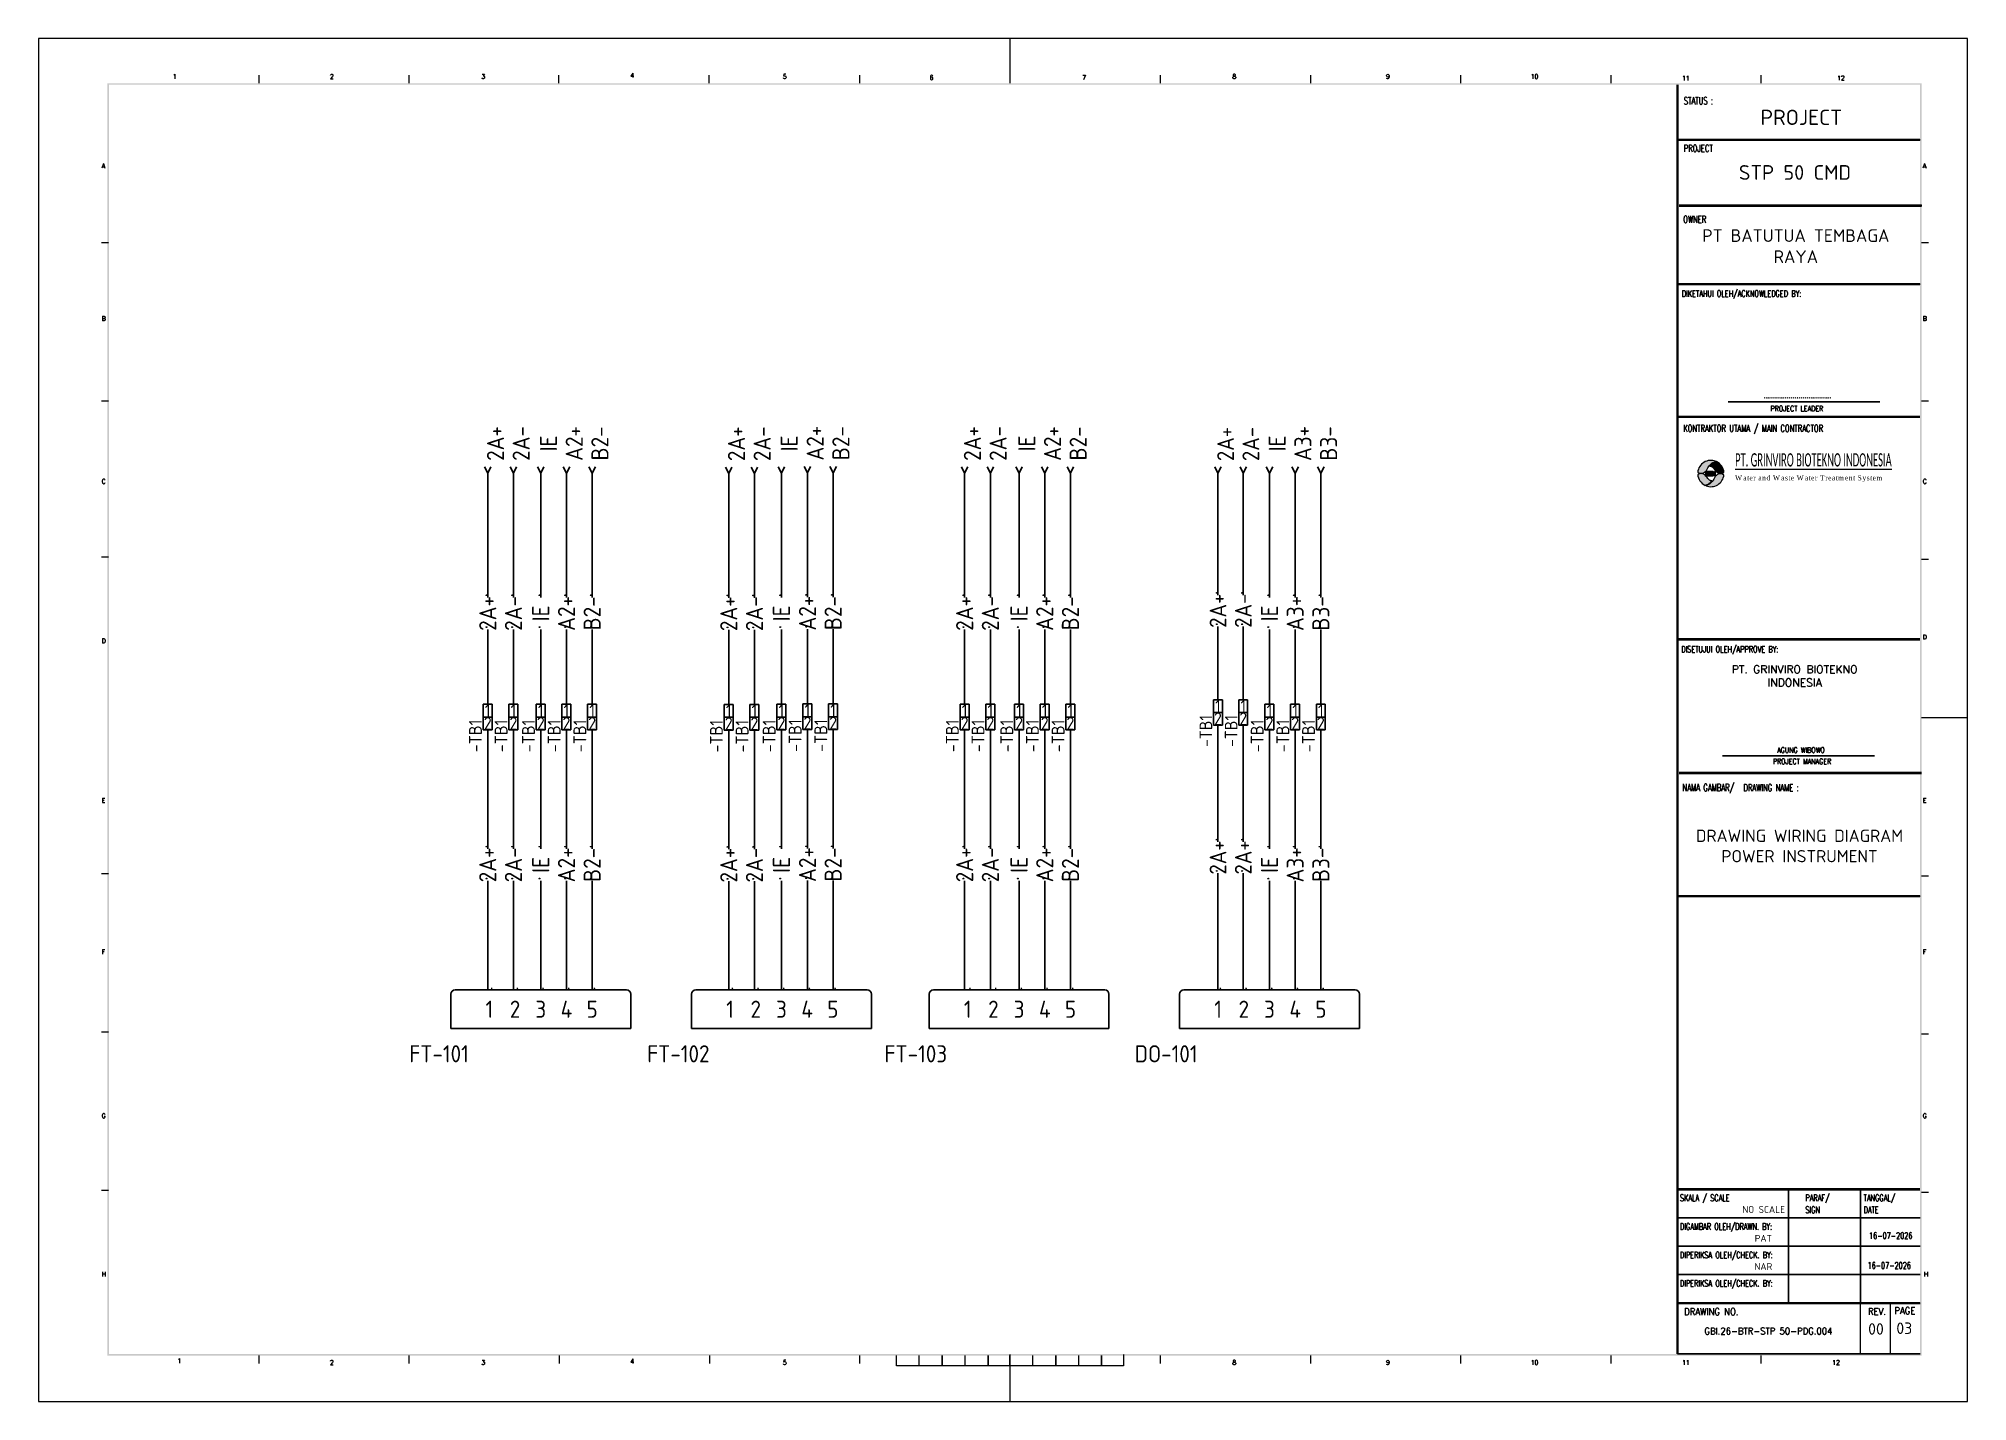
# Paper-space layout 'Layout10' of a CAD drawing. Header units: millimetres. Extents: x 69.82 to 79.01, y 161.77 to 168.26.
# The model-space entities are those that its viewports show. They can reach past a viewport. Long polylines and large blocks are cut down to what shows.
import ezdxf
from ezdxf.enums import TextEntityAlignment as Align

# ---------------------------------------------------------------- set-up
doc = ezdxf.new("R2010")
doc.units = ezdxf.units.MM
doc.linetypes.add('ACAD_ISO02W100', pattern=[15, 12, -3])
for name, color, linetype in [('BORDER', 7, 'Continuous'), ('DESC', 1, 'Continuous'), ('MISC', 2, 'Continuous'), ('RED_2.5mm^2', 1, 'Continuous'), ('S-Kop', 7, 'Continuous'), ('SYMS', 7, 'Continuous'), ('TAGS', 51, 'Continuous'), ('TERMS', 4, 'Continuous')]:
    doc.layers.add(name, color=color, linetype=linetype)
doc.layers.add('G-0.9', color=250, linetype='Continuous', lineweight=9)
doc.styles.add('3', font='ROMANS.SHX', dxfattribs={"width": 0.75})
doc.styles.add('ISOCPEUR', font='isocpeur.ttf')
doc.styles.add('ROMANS', font='romans.shx', dxfattribs={"height": 0.3})
doc.styles.get("Standard").update_dxf_attribs({"font": 'arial.ttf'})
doc.styles.add('WD_IEC', font='isocp2.shx', dxfattribs={"width": 0.9, "height": 4})

psp = doc.layouts.new('Layout10')

msp = doc.modelspace()

# ---------------------------------------------------------------- texts
at = {"insert": (82025.7, 152281.8), "char_height": 30.82, "attachment_point": 1}
msp.add_mtext_dynamic_manual_height_columns('\\pxqc;{\\Fromans|c0;PT. GRINVIRO BIOTEKNO INDONESIA}', width=651.474, gutter_width=1.76, heights=[0], dxfattribs=at)
at = {"layer": 'BORDER', "linetype": 'Continuous', "lineweight": 9, "style": 'ROMANS'}
for s, height, p in [('1', 17.9, (76030.1, 154567.4)), ('2', 17.9, (76642.4, 154567.4)), ('3', 17.9, (77232.4, 154567.4)), ('4', 17.9, (77813.4, 154571.9)), ('5', 17.9, (78407.8, 154567.4)), ('6', 17.9, (78979.9, 154563)), ('7', 17.9, (79574.4, 154563)), ('8', 17.9, (80159.8, 154567.4)), ('9', 17.9, (80758.7, 154567.4)), ('10', 17.88, (81321.9, 154567.4)), ('11', 17.88, (81911.8, 154560.5)), ('12', 17.88, (82515.9, 154561.5)), ('A', 17.9, (75753, 154218.8)), ('A', 17.9, (82850.4, 154218.8)), ('B', 17.9, (75753, 153624.4)), ('B', 17.9, (82850.4, 153624.4)), ('C', 17.9, (75753, 152989.7)), ('C', 17.9, (82850.4, 152989.7)), ('D', 17.9, (75753, 152368.5)), ('D', 17.9, (82850.4, 152383.4)), ('E', 17.9, (75753, 151747.2)), ('E', 17.9, (82850.4, 151747.2)), ('F', 17.9, (75753, 151157.3)), ('F', 17.9, (82850.4, 151157.3)), ('G', 17.9, (75753, 150518.2)), ('G', 17.9, (82850.4, 150518.2)), ('H', 17.9, (75753, 149901.4)), ('H', 17.9, (82854.9, 149901.4)), ('1', 17.9, (76048, 149563.3)), ('2', 17.9, (76642.4, 149557.2)), ('3', 17.9, (77232.4, 149557.2)), ('4', 17.9, (77813.4, 149561.7)), ('5', 17.9, (78407.8, 149557.2)), ('8', 17.9, (80159.8, 149557.2)), ('9', 17.9, (80758.7, 149557.2)), ('10', 17.88, (81321.9, 149557.2)), ('11', 17.88, (81911.8, 149557.2)), ('12', 17.88, (82497.3, 149557.2))]:
    msp.add_text(s, height=height, dxfattribs=at).set_placement(p)
at = {"layer": 'BORDER', "linetype": 'Continuous', "lineweight": 9, "style": 'ISOCPEUR'}
for s, p in [('NO SCALE', (82230.7, 150148.6)), ('PAT', (82229.4, 150036.1)), ('NAR', (82229.4, 149926.5))]:
    msp.add_text(s, height=26.82, dxfattribs=at).set_placement(p, align=Align.CENTER)
at = {"layer": 'BORDER', "linetype": 'Continuous', "lineweight": 9, "style": 'ROMANS', "width": 0.9}
for s, height, p in [('DRAWING NO.', 26.816, (82026.7, 149750.7)), ('REV.', 26.82, (82672.3, 149751.3)), ('GBI.26-BTR-STP 50-PDG.004', 26.816, (82249.1, 149674.7))]:
    msp.add_text(s, height=height, dxfattribs=at).set_placement(p, align=Align.CENTER)
at = {"layer": 'BORDER', "color": 7, "lineweight": 9, "style": 'ROMANS', "width": 0.9}
msp.add_text('PAGE', height=26.82, dxfattribs=at).set_placement((82740.1, 149754.5))
at = {"layer": 'BORDER', "linetype": 'Continuous', "lineweight": 9, "style": 'ISOCPEUR'}
for s, p in [('00', (82668.3, 149696.5)), ('03', (82778.7, 149699.4))]:
    msp.add_text(s, height=44.69, dxfattribs=at).set_placement(p, align=Align.MIDDLE)
at = {"layer": 'BORDER', "color": 4, "lineweight": 9, "attachment_point": 5, "style": 'ISOCPEUR'}
for s, insert, char_height, width in [('{\\C256;PROJECT}', (82377.3, 154417.1), 59.592, 938.234), ('{\\C256;STP 50 CMD}', (82352.6, 154202.3), 57.208, 951.976), ('{\\C256;PT BATUTUA TEMBAGA RAYA}', (82356, 153915.2), 49.237, 788.086), ('{\\C256;DRAWING WIRING DIAGRAM POWER INSTRUMENT}', (82370.4, 151578.2), 47.674, 951.976)]:
    msp.add_mtext(s, dxfattribs=dict(at, insert=insert, char_height=char_height, width=width))
at = {"layer": 'G-0.9', "color": 0, "linetype": 'ByBlock', "lineweight": 9, "insert": (82119.2, 153108.3), "char_height": 21.2734, "attachment_point": 1}
msp.add_mtext_dynamic_manual_height_columns('\\pxql;{\\fCalibri|b0|i0|c0|p34;\\H2.4242x;\\W0.51;\\LPT. GRINVIRO BIOTEKNO INDONESIA\\fBatang|b1|i0|c0|p18;\\H0.49499x;\\T0.95;\\P\\pq*;\\fBatang|b0|i0|c129|p18;\\H0.76917x;\\W0.8;\\T1.17;\\lWate\\fBatang|b0|i0|c0|p18;r and Waste Water Treatment System}', width=1321.664, gutter_width=2.34, heights=[0], dxfattribs=at)
at = {"layer": 'S-Kop', "color": 7, "linetype": 'ByBlock', "style": '3', "width": 0.7}
for s, height, p in [('STATUS :', 27.7, (81919.1, 154467.6)), ('PROJECT', 27.7, (81919.1, 154282.2)), ('OWNER', 27.7, (81917.1, 154005.7)), ('DIKETAHUI OLEH/ACKNOWLEDGED BY:', 25.177, (81911.6, 153717.8)), ('.................................', 25.177, (82230.9, 153322.5)), ('PROJECT LEADER', 20.981, (82257.3, 153271.8)), ('KONTRAKTOR UTAMA / MAIN CONTRACTOR', 27.695, (81917.1, 153191.9)), ('DISETUJUI OLEH/APPROVE BY:', 25.177, (81909.3, 152332.1)), ('AGUNG WIBOWO', 20.981, (82283.2, 151941.5)), ('PROJECT MANAGER', 20.981, (82266.6, 151897.4)), ('NAMA GAMBAR/', 27.695, (81914.1, 151792.1)), ('DRAWING NAME :', 27.695, (82151.7, 151791.7)), ('SKALA / SCALE', 25.177, (81904.3, 150194.7)), ('PARAF/', 25.18, (82393, 150194.8)), ('TANGGAL/', 25.18, (82619.9, 150194.8)), ('SIGN', 25.18, (82393, 150148.2)), ('DATE', 25.18, (82619.9, 150148.2)), ('DIGAMBAR OLEH/DRAWN. BY:', 25.177, (81904.3, 150082.9)), ('16-07-2026', 25.18, (82641.4, 150047.5)), ('DIPERIKSA OLEH/CHECK. BY:', 25.177, (81904.3, 149972.1)), ('16-07-2026', 25.18, (82635.5, 149931.4)), ('DIPERIKSA OLEH/CHECK. BY:', 25.177, (81904.3, 149861.4))]:
    msp.add_text(s, height=height, dxfattribs=at).set_placement(p)

# ---------------------------------------------------------------- blocks, each defined once
blk = doc.blocks.new('VCN1_12P_6B1C')
at = {"layer": 'SYMS'}
for p, q in [((-45, 40), (-45, 0)), ((160, 45), (-40, 45)), ((165, 0), (165, 40)), ((-45, 0), (165, 0))]:
    blk.add_line(p, q, dxfattribs=at)
for centre, start, end in [((-40, 40), 90, 180), ((160, 40), 0, 90)]:
    blk.add_arc(centre, 5, start, end, dxfattribs=at)
at = {"layer": 'SYMS', "linetype": 'Continuous', "style": 'WD_IEC', "width": 0.9, "flags": 8}
for tag, p in [('TERMDESC01P', (-3, 51)), ('TERMDESC02P', (27, 51)), ('TERMDESC03P', (57, 51)), ('TERMDESC04P', (87, 51)), ('TERMDESC05P', (117, 51))]:
    blk.add_attdef(tag, p, '', height=6, rotation=90, dxfattribs=at)
at = {"layer": 'SYMS', "style": 'WD_IEC'}
for tag, p in [('X2WIRE01P', (3, 51)), ('X2WIRE02P', (33, 51)), ('X2WIRE03P', (63, 51)), ('X2WIRE04P', (93, 51)), ('X2WIRE05P', (123, 51))]:
    blk.add_attdef(tag, text='', height=6, rotation=90, dxfattribs=at).set_placement(p, align=Align.TOP_LEFT)
at = {"layer": 'SYMS', "style": 'WD_IEC', "flags": 1}
for tag, p, height in [('X2TERM01P', (0, 45), 0.96), ('X2TERM02P', (30, 45), 0.96), ('X2TERM03P', (60, 45), 0.96), ('X2TERM04P', (90, 45), 0.96), ('X2TERM05P', (120, 45), 0.96), ('MFG', (8.2, 12), 4.5), ('CAT', (8.2, 4.5), 4.5), ('ACE_FLAG', (0, -5.3), 0.96), ('ASSYCODE', (8.2, -8.2), 3), ('CATDESC', (8.2, -17.2), 3)]:
    blk.add_attdef(tag, p, '', height=height, dxfattribs=at)
at = {"layer": 'SYMS', "style": 'WD_IEC'}
for tag, p in [('INST', (-24, 22.2)), ('DESC1', (-24, -3.3)), ('TAG1', (-24, 5.4)), ('LOC', (-24, 13.8)), ('DESC3', (-24, -24.3)), ('DESC2', (-24, -13.8)), ('XREF', (-24, -34.8))]:
    blk.add_attdef(tag, text='', height=7.5, dxfattribs=at).set_placement(p, align=Align.RIGHT)
for tag, p in [('TERM01P', (0, 22.5)), ('TERM02P', (30, 22.5)), ('TERM03P', (60, 22.5)), ('TERM04P', (90, 22.5)), ('TERM05P', (120, 22.5))]:
    blk.add_attdef(tag, text='', height=6, dxfattribs=at).set_placement(p, align=Align.MIDDLE_CENTER)
for tag, p in [('X2_TINY_DOT_DONT_REMOVE_01P', (0, 45)), ('X2_TINY_DOT_DONT_REMOVE_02P', (30, 45)), ('X2_TINY_DOT_DONT_REMOVE_03P', (60, 45)), ('X2_TINY_DOT_DONT_REMOVE_04P', (90, 45)), ('X2_TINY_DOT_DONT_REMOVE_05P', (120, 45))]:
    blk.add_attdef(tag, p, '', height=0.03, dxfattribs=at)
at = {"layer": 'SYMS', "style": 'WD_IEC', "width": 0.9, "flags": 1}
for tag, p in [('X1LINK', (144, 22.5)), ('FAMILY', (-4.4, 2.9)), ('GENDER', (-4.2, -7)), ('WDBLKNAM', (-4.2, -12.4))]:
    blk.add_attdef(tag, p, '', height=1.5, dxfattribs=at)
blk = doc.blocks.new('VSP1001')
for p, q in [((1.75, 5), (-1.75, 5)), ((-1.75, 5), (-1.75, -5)), ((1.75, -5), (1.75, 5)), ((1.75, 0), (-1.75, 0)), ((-1.75, -5), (1.75, -5))]:
    blk.add_line(p, q)
at = {"linetype": 'Continuous', "style": 'WD_IEC', "width": 0.9, "flags": 8}
blk.add_attdef('TERMDESC01', (-1, 6), '', height=2, rotation=90, dxfattribs=at)
blk.add_attdef('X2WIRE01', text='', height=2, rotation=90, dxfattribs=at).set_placement((1, 6), align=Align.TOP_LEFT)
at = {"style": 'WD_IEC'}
for tag, p in [('INST', (-4, 5)), ('TAG1', (-4, -1)), ('LOC', (-4, 2)), ('DESC2', (-4, -7.85)), ('DESC1', (-4, -4.1)), ('DESC3', (-4, -11.6))]:
    blk.add_attdef(tag, text='', height=2.5, dxfattribs=at).set_placement(p, align=Align.RIGHT)
for tag, p in [('TERM01', (0, 2.5)), ('TERM02', (0, -2.5))]:
    blk.add_attdef(tag, text='', height=2, dxfattribs=at).set_placement(p, align=Align.MIDDLE_CENTER)
at = {"style": 'WD_IEC', "width": 0.9, "flags": 1}
for tag, p in [('CAT', (-0.96, 0.48)), ('MFG', (-0.88, 1.65)), ('ACE_FLAG', (-0.5, 4.5)), ('X2TERM01', (0, 5)), ('ASSYCODE', (-1.03, -0.58)), ('FAMILY', (-1.03, -1.66)), ('X8TERM02', (0, -5))]:
    blk.add_attdef(tag, p, '', height=0.25, dxfattribs=at)
at = {"linetype": 'Continuous', "style": 'WD_IEC', "width": 0.9, "flags": 8}
blk.add_attdef('TERMDESC02', text='', height=2, rotation=90, dxfattribs=at).set_placement((-1, -6), align=Align.RIGHT)
blk.add_attdef('X8WIRE02', text='', height=2, rotation=90, dxfattribs=at).set_placement((1, -6), align=Align.TOP_RIGHT)
blk = doc.blocks.new('HA1X2Y')
blk.add_lwpolyline([(1.25, 2.5), (0, 0), (-1.25, 2.5)])
at = {"style": 'WD_IEC', "flags": 8}
for tag, p in [('DESC1', (0, 7.6)), ('DESC2', (0, 3.75))]:
    blk.add_attdef(tag, text='', height=2.5, dxfattribs=at).set_placement(p, align=Align.CENTER)
at = {"style": 'WD_IEC', "flags": 1}
blk.add_attdef('X8TERM01', (0, 0), '', height=0.32, dxfattribs=at)
blk = doc.blocks.new('VT0_LGENERIC')
at = {"style": 'WD_IEC'}
blk.add_attdef('COLOR', text='', height=2.5, rotation=90, dxfattribs=at).set_placement((0, 0), align=Align.MIDDLE_CENTER)
at = {"style": 'WD_IEC', "flags": 1}
for tag, p in [('X2TERM01', (0, 4)), ('X8TERM01', (0, -4))]:
    blk.add_attdef(tag, p, '', height=0.16, rotation=90, dxfattribs=at)
at = {"style": 'WD_IEC'}
for tag, p in [('X2_TINY_DOT_DONT_REMOVE', (0, 4)), ('X8_TINY_DOT_DONT_REMOVE', (0, -4))]:
    blk.add_attdef(tag, p, '', height=0.0001, rotation=90, dxfattribs=at)

# ---------------------------------------------------------------- hatches: boundary and pattern name
at = {"layer": 'G-0.9', "true_color": 0x105689}
h = msp.add_hatch(color=146, dxfattribs=at)
edge = h.paths.add_edge_path(flags=0)
edge.add_arc((82024.7, 153029.3), 51.2, 3.79905, 64.97091)
edge.add_spline(control_points=[(82046.3, 153075.7), (82045.1, 153075.2), (82043.3, 153074.4), (82040.9, 153073.2), (82039.1, 153072.3), (82037.4, 153071.4), (82035.6, 153070.5), (82033.8, 153069.5), (82032.1, 153068.5), (82030.5, 153067.3), (82028.4, 153065.7), (82025.9, 153063.6), (82023, 153060.8), (82021.3, 153058.8), (82020.4, 153057.7)], knot_values=[0, 0, 0, 0, 0.125, 0.1875, 0.25, 0.3125, 0.375, 0.4375, 0.5, 0.5625, 0.625, 0.75, 0.875, 1, 1, 1, 1], degree=3, periodic=0)
edge.add_spline(control_points=[(82020.4, 153057.7), (82021, 153057.7), (82022.1, 153057.7), (82023.8, 153057.5), (82025.4, 153057.1), (82027, 153056.6), (82028.3, 153056), (82029.3, 153055.5), (82030, 153055), (82030.6, 153054.5), (82031.3, 153054), (82032, 153053.5), (82032.8, 153052.8), (82033.6, 153052), (82034.4, 153051.2), (82035, 153050.6), (82035.5, 153050), (82036.3, 153049.1), (82037, 153048.3), (82037.7, 153047.4), (82038.4, 153046.5), (82039.2, 153045.4), (82040.2, 153044), (82041.2, 153042.7), (82042.2, 153041.4), (82043.3, 153040), (82044.1, 153038.9), (82044.8, 153038.1), (82045.4, 153037.5), (82045.9, 153036.8), (82046.5, 153036.2), (82046.9, 153035.7), (82047.3, 153035.3), (82047.6, 153035), (82047.9, 153034.7), (82048.3, 153034.3), (82048.8, 153033.8), (82049.5, 153033.2), (82050.3, 153032.6), (82051.5, 153031.8), (82053, 153031.1), (82054.6, 153030.5), (82056.7, 153029.8), (82058.9, 153029.4), (82061.2, 153029.3), (82063.4, 153029.4), (82066.2, 153029.7), (82068.9, 153030.3), (82071.1, 153030.9), (82073.2, 153031.7), (82074.7, 153032.3), (82075.7, 153032.7)], knot_values=[0, 0, 0, 0, 0.025, 0.05, 0.075, 0.1, 0.125, 0.1375, 0.15, 0.1625, 0.175, 0.1875, 0.2, 0.225, 0.2375, 0.25, 0.2625, 0.275, 0.3, 0.3125, 0.325, 0.35, 0.375, 0.4, 0.425, 0.45, 0.475, 0.4875, 0.5, 0.5125, 0.525, 0.5375, 0.54375, 0.55, 0.55625, 0.5625, 0.575, 0.5875, 0.6, 0.625, 0.65, 0.675, 0.7, 0.75, 0.775, 0.8, 0.85, 0.9, 0.925, 0.95, 1, 1, 1, 1], degree=3, periodic=0)
edge = h.paths.add_edge_path(flags=0)
edge.add_arc((82024.7, 153029.3), 51.2, 183.79905, 244.97091, ccw=False)
edge.add_spline(control_points=[(81973.6, 153025.9), (81974.6, 153026.4), (81976.2, 153027), (81978.3, 153027.7), (81979.9, 153028.2), (81981.5, 153028.6), (81983.7, 153029), (81985.9, 153029.3), (81988.2, 153029.3), (81990.4, 153029.2), (81992.6, 153028.8), (81994.7, 153028.2), (81996.3, 153027.6), (81997.8, 153026.8), (81999.2, 153025.9), (82000.3, 153025.1), (82001, 153024.4), (82001.4, 153024), (82001.7, 153023.7), (82002, 153023.4), (82002.4, 153023), (82002.9, 153022.5), (82003.4, 153021.9), (82004, 153021.2), (82004.5, 153020.6), (82005.2, 153019.7), (82006.1, 153018.6), (82007.1, 153017.3), (82008.1, 153016), (82009.1, 153014.6), (82010.1, 153013.3), (82011, 153012.2), (82011.7, 153011.3), (82012.4, 153010.4), (82013.1, 153009.5), (82013.8, 153008.7), (82014.4, 153008.1), (82014.9, 153007.5), (82015.7, 153006.7), (82016.5, 153005.9), (82017.4, 153005.2), (82018, 153004.6), (82018.7, 153004.1), (82019.4, 153003.7), (82020.1, 153003.2), (82021.1, 153002.7), (82022.3, 153002.1), (82023.9, 153001.6), (82025.6, 153001.2), (82027.2, 153001), (82028.3, 153000.9), (82028.9, 153000.9)], knot_values=[0, 0, 0, 0, 0.05, 0.075, 0.1, 0.125, 0.15, 0.2, 0.225, 0.25, 0.3, 0.325, 0.35, 0.375, 0.4, 0.425, 0.4375, 0.44375, 0.45, 0.45625, 0.4625, 0.475, 0.4875, 0.5, 0.5125, 0.525, 0.55, 0.575, 0.6, 0.625, 0.65, 0.675, 0.6875, 0.7, 0.725, 0.7375, 0.75, 0.7625, 0.775, 0.8, 0.8125, 0.825, 0.8375, 0.85, 0.8625, 0.875, 0.9, 0.925, 0.95, 0.975, 1, 1, 1, 1], degree=3, periodic=0)
edge.add_spline(control_points=[(82028.9, 153000.9), (82028.1, 152999.9), (82026.3, 152997.9), (82023.5, 152995.1), (82020.9, 152992.9), (82018.8, 152991.3), (82017.2, 152990.2), (82015.5, 152989.2), (82013.8, 152988.2), (82012, 152987.3), (82010.2, 152986.4), (82008.4, 152985.5), (82006, 152984.3), (82004.2, 152983.5), (82003, 152983)], knot_values=[0, 0, 0, 0, 0.125, 0.25, 0.375, 0.4375, 0.5, 0.5625, 0.625, 0.6875, 0.75, 0.8125, 0.875, 1, 1, 1, 1], degree=3, periodic=0)
at = {"layer": 'G-0.9', "true_color": 0x139b48}
h = msp.add_hatch(color=114, dxfattribs=at)
edge = h.paths.add_edge_path(flags=0)
edge.add_spline(control_points=[(82075.6, 153024.4), (82075, 153024.7), (82073.8, 153025.3), (82072.2, 153026), (82070.9, 153026.5), (82070, 153026.9), (82069, 153027.2), (82068, 153027.5), (82067.1, 153027.8), (82066.1, 153028.1), (82065, 153028.3), (82064, 153028.5), (82063, 153028.6), (82061.7, 153028.7), (82059.9, 153028.7), (82058.3, 153028.5), (82056.9, 153028.2), (82055.9, 153027.9), (82054.9, 153027.6), (82054, 153027.2), (82053, 153026.8), (82051.8, 153026.2), (82050.3, 153025.3), (82048.6, 153024.1), (82047, 153022.8), (82045.5, 153021.3), (82044.1, 153019.8), (82042.8, 153018.2), (82041.8, 153016.9), (82041, 153015.7), (82040.3, 153014.6), (82039.5, 153013.5), (82038.8, 153012.3), (82038.3, 153011.4), (82037.8, 153010.5), (82037.2, 153009.6), (82036.7, 153008.7), (82036, 153007.6), (82035.4, 153006.4), (82034.7, 153005.2), (82034.2, 153004.3), (82033.6, 153003.4), (82032.9, 153002.3), (82032, 153000.9), (82030.8, 152999.2), (82029.1, 152997), (82026.9, 152994.4), (82023.9, 152991.6), (82020.6, 152989.1), (82017.7, 152987.3), (82015.3, 152985.9), (82013.5, 152985), (82011.7, 152984.1), (82009.2, 152983), (82007.3, 152982.2), (82006, 152981.7)], knot_values=[-1, -1, -1, -1, -0.977273, -0.954545, -0.943182, -0.931818, -0.920455, -0.909091, -0.897727, -0.886364, -0.875, -0.863636, -0.852273, -0.840909, -0.818182, -0.795455, -0.784091, -0.772727, -0.761364, -0.75, -0.738636, -0.727273, -0.704545, -0.681818, -0.659091, -0.636364, -0.613636, -0.590909, -0.568182, -0.556818, -0.545455, -0.522727, -0.511364, -0.5, -0.488636, -0.477273, -0.465909, -0.454545, -0.431818, -0.420455, -0.409091, -0.397727, -0.386364, -0.363636, -0.340909, -0.318182, -0.272727, -0.227273, -0.181818, -0.136364, -0.113636, -0.090909, -0.068182, -0.045455, 0, 0, 0, 0], degree=3, periodic=0)
edge.add_arc((82024.7, 153029.3), 51.2, 248.61951, 354.48381)
edge = h.paths.add_edge_path(flags=0)
edge.add_arc((82024.7, 153029.3), 51.2, 68.61951, 174.48381)
edge.add_spline(control_points=[(81973.7, 153034.3), (81974.3, 153034), (81975.6, 153033.4), (81977.1, 153032.7), (81978.4, 153032.2), (81979.4, 153031.8), (81980.3, 153031.5), (81981.3, 153031.1), (81982.3, 153030.8), (81983.3, 153030.6), (81984.3, 153030.3), (81985.3, 153030.2), (81986.3, 153030), (81987.7, 153029.9), (81989.4, 153029.9), (81991.1, 153030.2), (81992.4, 153030.5), (81993.4, 153030.7), (81994.4, 153031.1), (81995.4, 153031.4), (81996.3, 153031.9), (81997.6, 153032.5), (81999.1, 153033.4), (82000.7, 153034.6), (82002.3, 153035.9), (82003.8, 153037.3), (82005.2, 153038.8), (82006.5, 153040.4), (82007.7, 153042.1), (82008.7, 153043.5), (82009.5, 153044.6), (82010, 153045.5), (82010.5, 153046.4), (82011.1, 153047.3), (82011.6, 153048.1), (82012.1, 153049), (82012.6, 153049.9), (82013.1, 153050.8), (82013.6, 153051.7), (82014.1, 153052.6), (82014.7, 153053.5), (82015.2, 153054.3), (82015.7, 153055.2), (82016.4, 153056.4), (82017.4, 153057.8), (82018.5, 153059.5), (82020.2, 153061.7), (82022.5, 153064.2), (82025.5, 153067.1), (82028.7, 153069.6), (82031.6, 153071.4), (82034, 153072.7), (82036.4, 153074), (82039.5, 153075.4), (82042.1, 153076.5), (82043.3, 153077)], knot_values=[-1, -1, -1, -1, -0.977273, -0.954545, -0.943182, -0.931818, -0.920455, -0.909091, -0.897727, -0.886364, -0.875, -0.863636, -0.852273, -0.840909, -0.818182, -0.795455, -0.784091, -0.772727, -0.761364, -0.75, -0.738636, -0.727273, -0.704545, -0.681818, -0.659091, -0.636364, -0.613636, -0.590909, -0.568182, -0.545455, -0.534091, -0.522727, -0.511364, -0.5, -0.488636, -0.477273, -0.465909, -0.454545, -0.443182, -0.431818, -0.420455, -0.409091, -0.397727, -0.386364, -0.363636, -0.340909, -0.318182, -0.272727, -0.227273, -0.181818, -0.136364, -0.113636, -0.090909, -0.045455, 0, 0, 0, 0], degree=3, periodic=0)
at = {"layer": 'G-0.9', "true_color": 0xf26722}
h = msp.add_hatch(color=30, dxfattribs=at)
h.dxf.hatch_style = 1
edge = h.paths.add_edge_path()
edge.add_arc((82024.7, 153029.3), 51.2, 3.79905, 64.97091)
edge.add_spline(control_points=[(82046.3, 153075.7), (82045.1, 153075.2), (82043.3, 153074.4), (82040.9, 153073.2), (82039.1, 153072.3), (82037.3, 153071.4), (82035.6, 153070.5), (82033.8, 153069.5), (82032.1, 153068.5), (82030.5, 153067.3), (82028.4, 153065.7), (82025.9, 153063.6), (82023, 153060.8), (82021.3, 153058.8), (82020.4, 153057.8)], knot_values=[0, 0, 0, 0, 0.125, 0.1875, 0.25, 0.3125, 0.375, 0.4375, 0.5, 0.5625, 0.625, 0.75, 0.875, 1, 1, 1, 1], degree=3, periodic=0)
edge.add_spline(control_points=[(82020.4, 153057.8), (82021, 153057.7), (82022.1, 153057.7), (82023.8, 153057.5), (82025.4, 153057.1), (82027, 153056.6), (82028.3, 153056), (82029.2, 153055.5), (82029.9, 153055), (82030.6, 153054.5), (82031.3, 153054), (82032, 153053.5), (82032.8, 153052.8), (82033.6, 153052), (82034.4, 153051.2), (82035, 153050.6), (82035.5, 153050), (82036.2, 153049.2), (82037, 153048.3), (82037.7, 153047.4), (82038.3, 153046.5), (82039.2, 153045.4), (82040.2, 153044.1), (82041.2, 153042.7), (82042.2, 153041.4), (82043.2, 153040), (82044.1, 153039), (82044.8, 153038.1), (82045.4, 153037.5), (82045.9, 153036.8), (82046.5, 153036.2), (82046.9, 153035.7), (82047.3, 153035.3), (82047.6, 153035), (82047.9, 153034.7), (82048.3, 153034.3), (82048.8, 153033.8), (82049.4, 153033.3), (82050.3, 153032.6), (82051.5, 153031.8), (82053, 153031.1), (82054.6, 153030.5), (82056.7, 153029.8), (82058.9, 153029.5), (82061.2, 153029.3), (82063.4, 153029.4), (82066.2, 153029.7), (82068.9, 153030.3), (82071, 153030.9), (82073.1, 153031.7), (82074.7, 153032.3), (82075.7, 153032.7)], knot_values=[0, 0, 0, 0, 0.025, 0.05, 0.075, 0.1, 0.125, 0.1375, 0.15, 0.1625, 0.175, 0.1875, 0.2, 0.225, 0.2375, 0.25, 0.2625, 0.275, 0.3, 0.3125, 0.325, 0.35, 0.375, 0.4, 0.425, 0.45, 0.475, 0.4875, 0.5, 0.5125, 0.525, 0.5375, 0.54375, 0.55, 0.55625, 0.5625, 0.575, 0.5875, 0.6, 0.625, 0.65, 0.675, 0.7, 0.75, 0.775, 0.8, 0.85, 0.9, 0.925, 0.95, 1, 1, 1, 1], degree=3, periodic=0)
at = {"layer": 'G-0.9', "true_color": 0x000000}
h = msp.add_hatch(color=18, dxfattribs=at)
edge = h.paths.add_edge_path(flags=0)
edge.add_spline(control_points=[(82010.1, 153037.6), (82009.8, 153037.5), (82009.4, 153037.3), (82008.9, 153037.1), (82008.6, 153036.9), (82008.2, 153036.7), (82007.9, 153036.5), (82007.6, 153036.4), (82007.3, 153036.2), (82007.1, 153036.1), (82006.8, 153035.9), (82006.5, 153035.7), (82006.2, 153035.4), (82005.9, 153035.2), (82005.6, 153034.9), (82005.3, 153034.5), (82004.9, 153034), (82004.5, 153033.3), (82004.2, 153032.6), (82004, 153031.8), (82003.7, 153030.7), (82003.6, 153029.3), (82003.7, 153027.7), (82004, 153026.3), (82004.4, 153025.4), (82004.8, 153024.7), (82005.1, 153024.1), (82005.5, 153023.7), (82005.7, 153023.5), (82006, 153023.2), (82006.3, 153022.9), (82006.6, 153022.7), (82007, 153022.5), (82007.3, 153022.2), (82007.6, 153022), (82008, 153021.8), (82008.5, 153021.6), (82009, 153021.2), (82009.5, 153021), (82009.8, 153020.8)], knot_values=[0, 0, 0, 0, 0.035714, 0.053571, 0.071429, 0.089286, 0.107143, 0.125, 0.133929, 0.142857, 0.160714, 0.178571, 0.196429, 0.214286, 0.232143, 0.25, 0.285714, 0.321429, 0.357143, 0.392857, 0.428571, 0.5, 0.571429, 0.642857, 0.678571, 0.714286, 0.75, 0.767857, 0.785714, 0.803571, 0.821429, 0.839286, 0.857143, 0.875, 0.892857, 0.910714, 0.928571, 0.964286, 1, 1, 1, 1], degree=3, periodic=0)
edge.add_line((82009.8, 153020.8), (82019.7, 153020.8))
edge.add_line((82019.7, 153020.8), (82019.7, 153031.4))
edge.add_line((82019.7, 153031.4), (82011.5, 153031.4))
edge.add_line((82011.5, 153031.4), (82011.5, 153027))
edge.add_line((82011.5, 153027), (82015.3, 153027))
edge.add_line((82015.3, 153027), (82015.3, 153025.1))
edge.add_line((82015.3, 153025.1), (82011.1, 153025.1))
edge.add_spline(control_points=[(82011.1, 153025.1), (82010.9, 153025.2), (82010.6, 153025.3), (82010.4, 153025.4), (82010.2, 153025.5), (82009.9, 153025.7), (82009.7, 153025.8), (82009.6, 153025.9), (82009.5, 153025.9), (82009.4, 153026), (82009.2, 153026.2), (82008.9, 153026.5), (82008.7, 153026.8), (82008.5, 153027.1), (82008.3, 153027.5), (82008, 153028.3), (82007.9, 153029.4), (82008.1, 153030.4), (82008.3, 153030.9), (82008.4, 153031.3), (82008.6, 153031.6), (82008.8, 153031.8), (82008.9, 153032), (82009, 153032.1), (82009.2, 153032.2), (82009.3, 153032.4), (82009.4, 153032.4), (82009.5, 153032.5), (82009.6, 153032.6), (82009.7, 153032.7), (82009.8, 153032.7), (82010, 153032.9), (82010.2, 153033), (82010.4, 153033.1), (82010.7, 153033.2), (82010.8, 153033.3), (82011, 153033.4)], knot_values=[0, 0, 0, 0, 0.057692, 0.072115, 0.086538, 0.115385, 0.144231, 0.151442, 0.158654, 0.173077, 0.201923, 0.230769, 0.269231, 0.307692, 0.346154, 0.384615, 0.538462, 0.615385, 0.653846, 0.692308, 0.730769, 0.75, 0.769231, 0.788462, 0.807692, 0.826923, 0.836538, 0.846154, 0.855769, 0.865385, 0.884615, 0.903846, 0.923077, 0.942308, 0.961538, 1, 1, 1, 1], degree=3, periodic=0)
edge.add_line((82011, 153033.4), (82019.7, 153033.4))
edge.add_line((82019.7, 153033.4), (82019.7, 153037.6))
edge.add_line((82019.7, 153037.6), (82010.1, 153037.6))
h.paths.add_polyline_path([(82042.9, 153037.6), (82038.7, 153037.6), (82038.7, 153020.8), (82042.9, 153020.8)], flags=0)
edge = h.paths.add_edge_path(flags=0)
edge.add_line((82025, 153033.4), (82025, 153025.1))
edge.add_line((82025, 153025.1), (82031.9, 153025.1))
edge.add_spline(control_points=[(82031.9, 153025.1), (82031.9, 153025.1), (82032, 153025.2), (82032.2, 153025.3), (82032.3, 153025.4), (82032.3, 153025.5), (82032.4, 153025.6), (82032.4, 153025.6), (82032.4, 153025.6), (82032.5, 153025.7), (82032.5, 153025.7), (82032.5, 153025.8), (82032.5, 153025.8), (82032.6, 153025.9), (82032.6, 153025.9), (82032.6, 153026), (82032.6, 153026.1), (82032.6, 153026.1), (82032.6, 153026.2), (82032.6, 153026.2), (82032.5, 153026.3), (82032.5, 153026.3), (82032.5, 153026.3), (82032.5, 153026.4), (82032.5, 153026.4), (82032.4, 153026.5), (82032.4, 153026.5), (82032.4, 153026.6), (82032.3, 153026.7), (82032.2, 153026.9), (82032.1, 153027), (82032, 153027)], knot_values=[0, 0, 0, 0, 0.076923, 0.153846, 0.192308, 0.230769, 0.269231, 0.288462, 0.307692, 0.326923, 0.346154, 0.365385, 0.384615, 0.423077, 0.461538, 0.5, 0.538462, 0.576923, 0.596154, 0.615385, 0.634615, 0.653846, 0.673077, 0.692308, 0.711538, 0.730769, 0.769231, 0.807692, 0.846154, 0.923077, 1, 1, 1, 1], degree=3, periodic=0)
edge.add_line((82032, 153027), (82027.6, 153027))
edge.add_line((82027.6, 153027), (82027.6, 153031.4))
edge.add_line((82027.6, 153031.4), (82032, 153031.4))
edge.add_spline(control_points=[(82032, 153031.4), (82032.1, 153031.4), (82032.2, 153031.5), (82032.2, 153031.6), (82032.3, 153031.7), (82032.3, 153031.8), (82032.4, 153031.8), (82032.4, 153031.8), (82032.4, 153031.9), (82032.4, 153031.9), (82032.5, 153032), (82032.5, 153032), (82032.5, 153032.1), (82032.5, 153032.1), (82032.5, 153032.2), (82032.6, 153032.2), (82032.6, 153032.3), (82032.6, 153032.4), (82032.6, 153032.5), (82032.6, 153032.6), (82032.6, 153032.6), (82032.5, 153032.7), (82032.5, 153032.7), (82032.5, 153032.7), (82032.5, 153032.8), (82032.4, 153032.8), (82032.4, 153032.9), (82032.4, 153032.9), (82032.4, 153033), (82032.3, 153033), (82032.3, 153033.1), (82032.2, 153033.1), (82032.2, 153033.2), (82032.1, 153033.3), (82032, 153033.4)], knot_values=[0, 0, 0, 0, 0.090909, 0.136364, 0.159091, 0.181818, 0.204545, 0.227273, 0.25, 0.272727, 0.295455, 0.318182, 0.340909, 0.363636, 0.386364, 0.409091, 0.454545, 0.5, 0.545455, 0.590909, 0.613636, 0.636364, 0.659091, 0.681818, 0.704545, 0.727273, 0.75, 0.772727, 0.795455, 0.818182, 0.840909, 0.863636, 0.909091, 1, 1, 1, 1], degree=3, periodic=0)
edge.add_line((82032, 153033.4), (82025, 153033.4))
edge = h.paths.add_edge_path(flags=0)
edge.add_line((82020.8, 153037.6), (82033.2, 153037.6))
edge.add_spline(control_points=[(82033.2, 153037.6), (82033.3, 153037.5), (82033.5, 153037.4), (82033.8, 153037.3), (82034, 153037.2), (82034.2, 153037.1), (82034.4, 153037), (82034.6, 153036.9), (82034.7, 153036.8), (82034.8, 153036.7), (82034.9, 153036.7), (82035.1, 153036.6), (82035.3, 153036.4), (82035.6, 153036.2), (82035.8, 153035.9), (82036, 153035.6), (82036.1, 153035.4), (82036.3, 153035.1), (82036.4, 153034.8), (82036.5, 153034.5), (82036.6, 153034.1), (82036.8, 153033.5), (82036.9, 153032.9), (82036.9, 153032.2), (82036.9, 153031.8), (82036.8, 153031.3), (82036.7, 153030.9), (82036.6, 153030.7), (82036.5, 153030.4), (82036.4, 153030.2), (82036.3, 153030), (82036.2, 153029.8), (82036.1, 153029.5), (82036, 153029.3), (82035.9, 153029.2)], knot_values=[0, 0, 0, 0, 0.045455, 0.068182, 0.090909, 0.113636, 0.136364, 0.159091, 0.170455, 0.181818, 0.193182, 0.204545, 0.227273, 0.272727, 0.318182, 0.340909, 0.363636, 0.409091, 0.431818, 0.454545, 0.5, 0.545455, 0.636364, 0.681818, 0.727273, 0.772727, 0.818182, 0.840909, 0.863636, 0.886364, 0.909091, 0.931818, 0.954545, 1, 1, 1, 1], degree=3, periodic=0)
edge.add_spline(control_points=[(82035.9, 153029.2), (82036, 153029.1), (82036.1, 153028.9), (82036.2, 153028.6), (82036.3, 153028.4), (82036.4, 153028.2), (82036.5, 153028), (82036.6, 153027.8), (82036.6, 153027.7), (82036.7, 153027.5), (82036.8, 153027.2), (82036.8, 153026.8), (82036.9, 153026.4), (82036.9, 153025.9), (82036.8, 153025.1), (82036.7, 153024.4), (82036.5, 153023.9), (82036.4, 153023.7), (82036.4, 153023.5), (82036.3, 153023.3), (82036.1, 153023), (82036, 153022.7), (82035.7, 153022.4), (82035.4, 153022.1), (82035.2, 153021.9), (82034.9, 153021.7), (82034.8, 153021.6), (82034.6, 153021.5), (82034.4, 153021.4), (82034.2, 153021.3), (82034, 153021.2), (82033.8, 153021.1), (82033.5, 153021), (82033.3, 153020.9), (82033.2, 153020.8)], knot_values=[0, 0, 0, 0, 0.041667, 0.0625, 0.083333, 0.104167, 0.125, 0.145833, 0.166667, 0.1875, 0.208333, 0.25, 0.291667, 0.333333, 0.416667, 0.5, 0.541667, 0.5625, 0.583333, 0.604167, 0.625, 0.666667, 0.708333, 0.75, 0.791667, 0.8125, 0.833333, 0.854167, 0.875, 0.895833, 0.916667, 0.9375, 0.958333, 1, 1, 1, 1], degree=3, periodic=0)
edge.add_line((82033.2, 153020.8), (82020.8, 153020.8))
edge.add_line((82020.8, 153020.8), (82020.8, 153037.6))

# ---------------------------------------------------------------- linework, layer by layer
at = {"layer": 'BORDER', "linetype": 'Continuous', "lineweight": 9}
for p, q in [((79292.8, 154723.9), (79292.8, 154549.6)), ((76365.3, 154580.8), (76365.3, 154549.6)), ((76950.8, 154580.8), (76950.8, 154549.6)), ((77533.9, 154580.8), (77533.9, 154549.6)), ((78119.4, 154580.8), (78119.4, 154549.6)), ((78707.3, 154580.8), (78707.3, 154549.6)), ((79878.3, 154580.8), (79878.3, 154549.6)), ((80463.8, 154580.8), (80463.8, 154549.6)), ((81049.3, 154580.8), (81049.3, 154549.6)), ((81634.7, 154580.8), (81634.7, 154549.6)), ((82220.2, 154580.8), (82220.2, 154549.6)), ((75779.8, 153928.3), (75753, 153928.3)), ((82872.8, 153928.3), (82846, 153928.3)), ((75779.8, 153311.5), (75753, 153311.5)), ((82872.8, 153311.5), (82846, 153311.5)), ((75779.8, 152703.7), (75753, 152703.7)), ((82872.8, 152694.8), (82846, 152694.8)), ((83024.7, 152078), (82846, 152078)), ((75779.8, 151470.1), (75753, 151470.1)), ((82872.8, 151461.2), (82846, 151461.2)), ((75779.8, 150853.4), (75753, 150853.4)), ((82872.8, 150844.4), (82846, 150844.4)), ((75779.8, 150236.6), (75753, 150236.6)), ((82872.8, 150227.7), (82846, 150227.7)), ((76365.3, 149593), (76365.3, 149561.7)), ((76950.8, 149593), (76950.8, 149561.7)), ((77536.3, 149593), (77536.3, 149561.7)), ((78121.8, 149593), (78121.8, 149561.7)), ((78707.3, 149593), (78707.3, 149561.7)), ((78850.3, 149552.8), (78850.3, 149593)), ((79292.8, 149552.8), (78850.3, 149552.8)), ((78939.7, 149552.8), (78939.7, 149593)), ((78939.7, 149552.8), (78939.7, 149593)), ((79029.1, 149552.8), (79029.1, 149593)), ((79029.1, 149593), (79029.1, 149552.8)), ((79118.5, 149552.8), (79118.5, 149593)), ((79118.5, 149552.8), (79118.5, 149593)), ((79207.9, 149552.8), (79207.9, 149593)), ((79207.9, 149593), (79207.9, 149552.8)), ((79292.8, 149597.5), (79292.8, 149552.8)), ((79292.8, 149552.8), (79292.8, 149593)), ((79292.8, 149588.5), (79292.8, 149414.2)), ((79735.3, 149552.8), (79292.8, 149552.8)), ((79382.2, 149552.8), (79382.2, 149593)), ((79382.2, 149552.8), (79382.2, 149593)), ((79471.6, 149552.8), (79471.6, 149593)), ((79471.6, 149593), (79471.6, 149552.8)), ((79560.9, 149552.8), (79560.9, 149593)), ((79560.9, 149552.8), (79560.9, 149593)), ((79650.3, 149552.8), (79650.3, 149593)), ((79650.3, 149593), (79650.3, 149552.8)), ((79735.3, 149597.5), (79735.3, 149552.8)), ((79878.3, 149593), (79878.3, 149561.7)), ((80463.8, 149593), (80463.8, 149561.7)), ((81049.3, 149593), (81049.3, 149561.7)), ((81634.7, 149593), (81634.7, 149561.7)), ((82220.2, 149593), (82220.2, 149561.7))]:
    msp.add_line(p, q, dxfattribs=at)
at = {"layer": 'BORDER', "lineweight": 9}
for p, q in [((82608.5, 149599), (82608.5, 149795.7)), ((82725.3, 149599), (82725.3, 149795.7))]:
    msp.add_line(p, q, dxfattribs=at)
at = {"layer": 'BORDER', "linetype": 'Continuous', "lineweight": 9}
msp.add_lwpolyline([(75507.2, 149414.2), (83024.7, 149414.2), (83024.7, 154723.9), (75507.2, 154723.9)], close=True, dxfattribs=at)
at = {"layer": 'BORDER', "lineweight": 9}
for points in [[(75781.2, 154543.8), (75774.9, 154550), (75781.2, 149599), (75774.9, 149592.6)], [(82840.1, 154543.8), (82846.4, 154550), (75781.2, 154543.8), (75774.9, 154550)], [(82840.1, 149599), (82846.4, 149592.6), (82840.1, 154543.8), (82846.4, 154550)], [(75781.2, 149599), (75774.9, 149592.6), (82840.1, 149599), (82846.4, 149592.6)]]:
    msp.add_trace(points, dxfattribs=at)
at = {"layer": 'G-0.9', "flags": 128}
for points in [[(82009.8, 153020.8), (82019.7, 153020.8), (82019.7, 153031.4), (82011.5, 153031.4), (82011.5, 153027), (82015.3, 153027), (82015.3, 153025.1), (82011.1, 153025.1)], [(82011, 153033.4), (82019.7, 153033.4), (82019.7, 153037.6), (82010.1, 153037.6)], [(82033.2, 153037.6), (82020.8, 153037.6), (82020.8, 153020.8), (82033.2, 153020.8)], [(82032, 153033.4), (82025, 153033.4), (82025, 153025.1), (82031.9, 153025.1)], [(82032, 153027), (82027.6, 153027), (82027.6, 153031.4), (82032, 153031.4)]]:
    msp.add_lwpolyline(points, dxfattribs=at)
msp.add_lwpolyline([(82038.7, 153037.6), (82038.7, 153020.8), (82042.9, 153020.8), (82042.9, 153037.6)], close=True, dxfattribs=at)
at = {"layer": 'G-0.9'}
for start, end in [(68.61951, 174.48381), (3.79905, 64.97091), (183.79905, 244.97091), (248.61951, 354.48381)]:
    msp.add_arc((82024.7, 153029.3), 51.2, start, end, dxfattribs=at)
for points, knots in [([(81973.7, 153034.3), (81976.2, 153033.1), (81980.9, 153030.9), (81989.5, 153029.2), (81999.4, 153032.5), (82010.1, 153043.6), (82016.6, 153059), (82029.6, 153071.2), (82038.7, 153075), (82043.3, 153077)], [0, 0, 0, 0, 1.77058, 3.393034, 5.562151, 8.247128, 13.149554, 16.315625, 19.557538, 19.557538, 19.557538, 19.557538]), ([(82046.3, 153075.7), (82043.7, 153074.5), (82037.4, 153071.6), (82028, 153066.3), (82022.9, 153060.5), (82020.4, 153057.7)], [0, 0, 0, 0, 1.905415, 4.517435, 6.909466, 6.909466, 6.909466, 6.909466]), ([(82020.4, 153057.7), (82021.7, 153057.7), (82024, 153057.5), (82027.8, 153056.5), (82034.5, 153052.1), (82039.9, 153044.3), (82045.7, 153036.9), (82049.6, 153032.8), (82054, 153030.5), (82058.9, 153029.3), (82064.5, 153029.3), (82070.2, 153030.5), (82073.9, 153032), (82075.9, 153032.8)], [0, 0, 0, 0, 0.800651, 1.518242, 2.532327, 5.936559, 7.573772, 8.70454, 9.56876, 10.74237, 11.970599, 13.185794, 14.545118, 14.545118, 14.545118, 14.545118]), ([(82028.9, 153000.9), (82027.7, 153001), (82025.3, 153001.1), (82021.6, 153002.2), (82014.8, 153006.5), (82009.5, 153014.4), (82003.6, 153021.8), (81999.7, 153025.9), (81995.4, 153028.1), (81990.5, 153029.4), (81984.8, 153029.3), (81979.1, 153028.2), (81975.4, 153026.7), (81973.5, 153025.9)], [0, 0, 0, 0, 0.800651, 1.518242, 2.532327, 5.936559, 7.573772, 8.70454, 9.56876, 10.74237, 11.970599, 13.185794, 14.545118, 14.545118, 14.545118, 14.545118]), ([(82003, 152983), (82005.7, 152984.2), (82012, 152987.1), (82021.3, 152992.4), (82026.4, 152998.2), (82028.9, 153000.9)], [0, 0, 0, 0, 1.905415, 4.517435, 6.909466, 6.909466, 6.909466, 6.909466]), ([(82010.1, 153037.6), (82008.3, 153036.8), (82004.7, 153035.1), (82003.2, 153029.3), (82004.6, 153023.5), (82008, 153021.8), (82009.8, 153020.8)], [0, 0, 0, 0, 1.229804, 2.437196, 3.580463, 4.824631, 4.824631, 4.824631, 4.824631]), ([(82075.6, 153024.4), (82073.1, 153025.5), (82068.4, 153027.7), (82059.9, 153029.5), (82049.9, 153026.1), (82039.3, 153015.1), (82032.8, 152999.6), (82019.7, 152987.5), (82010.6, 152983.6), (82006, 152981.7)], [0, 0, 0, 0, 1.77058, 3.393034, 5.562151, 8.247128, 13.149554, 16.315625, 19.557538, 19.557538, 19.557538, 19.557538]), ([(82011, 153033.4), (82010.1, 153032.9), (82008.5, 153032.1), (82007.7, 153029.1), (82008.6, 153026.2), (82010.3, 153025.4), (82011.1, 153025.1)], [0, 0, 0, 0, 0.584991, 1.189068, 1.826502, 2.358268, 2.358268, 2.358268, 2.358268]), ([(82032, 153027), (82032.3, 153026.7), (82032.9, 153026), (82032.2, 153025.4), (82031.9, 153025.1)], [0, 0, 0, 0, 0.2497945, 0.5029929, 0.5029929, 0.5029929, 0.5029929]), ([(82032, 153033.4), (82032.3, 153033.1), (82032.9, 153032.4), (82032.3, 153031.7), (82032, 153031.4)], [0, 0, 0, 0, 0.2433245, 0.4954782, 0.4954782, 0.4954782, 0.4954782]), ([(82033.2, 153037.6), (82034.1, 153037.2), (82035.8, 153036.4), (82036.9, 153033.7), (82037, 153031.2), (82036.2, 153029.8), (82035.9, 153029.2)], [0, 0, 0, 0, 0.612322, 1.188004, 1.787757, 2.213398, 2.213398, 2.213398, 2.213398]), ([(82033.2, 153020.8), (82034.1, 153021.2), (82035.8, 153022), (82036.9, 153024.6), (82037, 153027.2), (82036.2, 153028.6), (82035.9, 153029.2)], [0, 0, 0, 0, 0.594814, 1.170497, 1.77025, 2.195891, 2.195891, 2.195891, 2.195891])]:
    msp.add_open_spline(points, degree=3, knots=knots, dxfattribs=at)
at = {"layer": 'RED_2.5mm^2', "linetype": 'ACAD_ISO02W100'}
for p, q in [((77257.7, 152546.4), (77257.7, 153030.6)), ((77357.8, 152546.4), (77357.8, 153030.6)), ((77564.6, 152546.4), (77564.6, 153030.6)), ((77664.7, 152546.4), (77664.7, 153030.6)), ((78197, 152545.4), (78197, 153029.6)), ((78297.1, 152545.4), (78297.1, 153029.6)), ((78503.8, 152547.7), (78503.8, 153031.9)), ((78603.9, 152547.7), (78603.9, 153031.9)), ((79116.4, 152546.4), (79116.4, 153030.6)), ((79216.6, 152546.4), (79216.6, 153030.6)), ((79428.5, 152546.4), (79428.5, 153030.6)), ((79528.6, 152546.4), (79528.6, 153030.6)), ((80103.7, 152555.6), (80103.7, 153030.6)), ((80202.3, 152555.6), (80202.3, 153030.6)), ((80404.6, 152546.4), (80404.6, 153030.6)), ((80504.7, 152546.4), (80504.7, 153030.6)), ((77257.7, 152130.8), (77257.7, 152422.1)), ((77357.8, 152130.8), (77357.8, 152422.1)), ((77564.6, 152130.8), (77564.6, 152422.1)), ((77664.7, 152130.8), (77664.7, 152422.1)), ((78197, 152129.7), (78197, 152421)), ((78297.1, 152129.7), (78297.1, 152421)), ((78503.8, 152132), (78503.8, 152423.3)), ((78603.9, 152132), (78603.9, 152423.3)), ((79116.4, 152130.8), (79116.4, 152422.1)), ((79216.6, 152130.8), (79216.6, 152422.1)), ((79428.5, 152130.8), (79428.5, 152422.1)), ((79528.6, 152130.8), (79528.6, 152422.1)), ((80103.7, 152147.7), (80103.7, 152433.6)), ((80202.3, 152147.7), (80202.3, 152433.6)), ((80404.6, 152130.8), (80404.6, 152422.1)), ((80504.7, 152130.8), (80504.7, 152422.1)), ((77257.7, 152030.6), (77257.7, 151566.8)), ((77357.8, 152030.6), (77357.8, 151566.8)), ((77564.6, 152030.6), (77564.6, 151566.8)), ((77664.7, 152030.6), (77664.7, 151566.8)), ((78197, 152029.6), (78197, 151565.7)), ((78297.1, 152029.6), (78297.1, 151565.7)), ((78503.8, 152031.9), (78503.8, 151568)), ((78603.9, 152031.9), (78603.9, 151568)), ((79116.4, 152030.6), (79116.4, 151566.8)), ((79216.6, 152030.6), (79216.6, 151566.8)), ((79428.5, 152030.6), (79428.5, 151566.8)), ((79528.6, 152030.6), (79528.6, 151566.8)), ((80103.7, 152049.5), (80103.7, 151594.4)), ((80202.3, 152049.5), (80202.3, 151594.4)), ((80404.6, 152030.6), (80404.6, 151566.8)), ((80504.7, 152030.6), (80504.7, 151566.8)), ((77257.7, 151442.5), (77257.7, 151017.3)), ((77357.8, 151442.5), (77357.8, 151019.1)), ((77564.6, 151442.5), (77564.6, 151017.3)), ((77664.7, 151442.5), (77664.7, 151017.3)), ((78197, 151441.4), (78197, 151016.2)), ((78297.1, 151441.4), (78297.1, 151018)), ((78503.8, 151443.7), (78503.8, 151018.5)), ((78603.9, 151443.7), (78603.9, 151018.5)), ((79116.4, 151442.5), (79116.4, 151017.3)), ((79216.6, 151442.5), (79216.6, 151019.1)), ((79428.5, 151442.5), (79428.5, 151017.3)), ((79528.6, 151442.5), (79528.6, 151017.3)), ((80103.7, 151472.4), (80103.7, 151017.3)), ((80202.3, 151472.4), (80202.3, 151017.3)), ((80404.6, 151442.5), (80404.6, 151017.3)), ((80504.7, 151442.5), (80504.7, 151017.3))]:
    msp.add_line(p, q, dxfattribs=at)
at = {"layer": 'RED_2.5mm^2', "color": 2, "linetype": 'ACAD_ISO02W100'}
for p, q in [((77464.5, 152546.4), (77464.5, 153030.6)), ((78402.5, 152546.4), (78402.5, 153030.6)), ((79328.7, 152546.4), (79328.7, 153030.6)), ((80304.6, 152546.4), (80304.6, 153030.6)), ((77464.5, 152130.8), (77464.5, 152422.1)), ((78402.5, 152130.8), (78402.5, 152422.1)), ((79328.7, 152130.8), (79328.7, 152422.1)), ((80304.6, 152130.8), (80304.6, 152422.1)), ((77464.5, 152030.6), (77464.5, 151566.8)), ((78402.5, 152030.6), (78402.5, 151566.8)), ((79328.7, 152030.6), (79328.7, 151566.8)), ((80304.6, 152030.6), (80304.6, 151566.8)), ((77464.5, 151442.5), (77464.5, 151017.3)), ((78402.5, 151442.5), (78402.5, 151017.3)), ((79328.7, 151442.5), (79328.7, 151017.3)), ((80304.6, 151442.5), (80304.6, 151017.3))]:
    msp.add_line(p, q, dxfattribs=at)
at = {"layer": 'S-Kop', "color": 7, "linetype": 'ByBlock'}
for p, q in [((81894.4, 154329.3), (82840.1, 154329.3)), ((81894.4, 150129.6), (82840.1, 150129.6)), ((81894.4, 149795.7), (82840.1, 149795.7))]:
    msp.add_line(p, q, dxfattribs=at)
at = {"layer": 'S-Kop', "color": 7}
for p, q in [((81894.4, 154329.3), (82840.1, 154329.3)), ((81900.7, 154073), (82846.4, 154073)), ((81900.7, 154073), (82846.4, 154073)), ((82846.4, 154073), (81900.7, 154073)), ((82846.4, 154073), (81900.7, 154073)), ((81900.7, 154073), (82846.4, 154073)), ((81900.7, 154073), (82846.4, 154073)), ((82846.4, 154073), (81900.7, 154073)), ((81894.4, 153766.7), (82840.1, 153766.7)), ((81894.4, 153766.7), (82840.1, 153766.7)), ((82840.1, 153766.7), (81894.4, 153766.7)), ((82840.1, 153766.7), (81894.4, 153766.7)), ((81894.4, 153766.7), (82840.1, 153766.7)), ((81894.4, 153766.7), (82840.1, 153766.7)), ((82840.1, 153766.7), (81894.4, 153766.7)), ((82683.4, 153308.8), (82091.6, 153308.8)), ((82662.5, 151929.8), (82070.6, 151929.8)), ((82840.1, 151382.7), (81894.4, 151382.7)), ((82327.7, 150240.4), (82327.7, 149797.3)), ((82608.5, 150240.4), (82608.5, 149795.7)), ((81894.4, 150129.6), (82840.1, 150129.6)), ((81894.4, 150018.8), (82840.1, 150018.8)), ((81894.4, 149908.1), (82840.1, 149908.1)), ((81894.4, 149797.3), (82840.1, 149797.3)), ((82840.1, 149797.3), (81894.4, 149797.3)), ((81894.4, 149795.7), (82840.1, 149795.7)), ((81894.4, 149795.7), (82840.1, 149795.7))]:
    msp.add_line(p, q, dxfattribs=at)
at = {"layer": 'S-Kop', "linetype": 'ByBlock'}
msp.add_line((81894.4, 149599), (82840.1, 149599), dxfattribs=at)
at = {"layer": 'S-Kop'}
msp.add_line((81894.4, 149599), (82840.1, 149599), dxfattribs=at)
at = {"layer": 'S-Kop', "color": 7}
for points, const_width in [([(81894.4, 154543.8), (81894.4, 149599)], 8.87), ([(82840.1, 154329.3), (81894.4, 154329.3)], 9.46), ([(82846.4, 154073), (81900.7, 154073)], 9.46), ([(82846.4, 154073), (81900.7, 154073)], 9.46), ([(82840.1, 153766.7), (81894.4, 153766.7)], 9.46), ([(82840.1, 153766.7), (81894.4, 153766.7)], 9.46), ([(82840.1, 153250.6), (81894.4, 153250.6)], 9.46), ([(82840.1, 153250.6), (81894.4, 153250.6)], 9.46), ([(82840.1, 152383.4), (81894.4, 152383.4)], 9.46), ([(82846.4, 151862.4), (81900.7, 151862.4)], 9.46), ([(82840.1, 151382.7), (81894.4, 151382.7)], 9.46), ([(82840.1, 150240.4), (81894.4, 150240.4)], 9.46), ([(82840.1, 149797.3), (81894.4, 149797.3)], 9.46)]:
    msp.add_lwpolyline(points, dxfattribs=dict(at, const_width=const_width))

# ---------------------------------------------------------------- block references
at = {"layer": 'SYMS', "linetype": 'ACAD_ISO02W100'}
ref = msp.add_blockref('HA1X2Y', (77257.7, 153030.6), dxfattribs=dict(at, xscale=10.01234772107148, yscale=10.01234772107148, zscale=10.01234772107148))
ref.add_attrib('DESC1', '2A+', dxfattribs={"layer": 'DESC', "height": 66.75, "rotation": 90, "style": 'WD_IEC', "flags": 8}).set_placement((77321.3, 153146.5), align=Align.CENTER)
ref = msp.add_blockref('HA1X2Y', (77357.8, 153030.6), dxfattribs=dict(at, xscale=10.01234772107148, yscale=10.01234772107148, zscale=10.01234772107148))
ref.add_attrib('DESC1', '2A-', dxfattribs={"layer": 'DESC', "height": 66.75, "rotation": 90, "style": 'WD_IEC', "flags": 8}).set_placement((77421.4, 153146.5), align=Align.CENTER)
ref = msp.add_blockref('HA1X2Y', (77564.6, 153030.6), dxfattribs=dict(at, xscale=10.01234772107148, yscale=10.01234772107148, zscale=10.01234772107148))
ref.add_attrib('DESC1', 'A2+', dxfattribs={"layer": 'DESC', "height": 66.75, "rotation": 90, "style": 'WD_IEC', "flags": 8}).set_placement((77628.2, 153146.5), align=Align.CENTER)
ref = msp.add_blockref('HA1X2Y', (77664.7, 153030.6), dxfattribs=dict(at, xscale=10.01234772107148, yscale=10.01234772107148, zscale=10.01234772107148))
ref.add_attrib('DESC1', 'B2-', dxfattribs={"layer": 'DESC', "height": 66.75, "rotation": 90, "style": 'WD_IEC', "flags": 8}).set_placement((77728.3, 153146.5), align=Align.CENTER)
ref = msp.add_blockref('HA1X2Y', (78197, 153029.6), dxfattribs=dict(at, xscale=10.01234772107148, yscale=10.01234772107148, zscale=10.01234772107148))
ref.add_attrib('DESC1', '2A+', dxfattribs={"layer": 'DESC', "height": 66.75, "rotation": 90, "style": 'WD_IEC', "flags": 8}).set_placement((78260.5, 153145.4), align=Align.CENTER)
ref = msp.add_blockref('HA1X2Y', (78297.1, 153029.6), dxfattribs=dict(at, xscale=10.01234772107148, yscale=10.01234772107148, zscale=10.01234772107148))
ref.add_attrib('DESC1', '2A-', dxfattribs={"layer": 'DESC', "height": 66.75, "rotation": 90, "style": 'WD_IEC', "flags": 8}).set_placement((78360.7, 153145.4), align=Align.CENTER)
ref = msp.add_blockref('HA1X2Y', (78503.8, 153031.9), dxfattribs=dict(at, xscale=10.01234772107148, yscale=10.01234772107148, zscale=10.01234772107148))
ref.add_attrib('DESC1', 'A2+', dxfattribs={"layer": 'DESC', "height": 66.75, "rotation": 90, "style": 'WD_IEC', "flags": 8}).set_placement((78567.3, 153147.7), align=Align.CENTER)
ref = msp.add_blockref('HA1X2Y', (78603.9, 153031.9), dxfattribs=dict(at, xscale=10.01234772107148, yscale=10.01234772107148, zscale=10.01234772107148))
ref.add_attrib('DESC1', 'B2-', dxfattribs={"layer": 'DESC', "height": 66.75, "rotation": 90, "style": 'WD_IEC', "flags": 8}).set_placement((78667.5, 153147.7), align=Align.CENTER)
ref = msp.add_blockref('HA1X2Y', (79116.4, 153030.6), dxfattribs=dict(at, xscale=10.01234772107148, yscale=10.01234772107148, zscale=10.01234772107148))
ref.add_attrib('DESC1', '2A+', dxfattribs={"layer": 'DESC', "height": 66.75, "rotation": 90, "style": 'WD_IEC', "flags": 8}).set_placement((79180, 153146.5), align=Align.CENTER)
ref = msp.add_blockref('HA1X2Y', (79216.6, 153030.6), dxfattribs=dict(at, xscale=10.01234772107148, yscale=10.01234772107148, zscale=10.01234772107148))
ref.add_attrib('DESC1', '2A-', dxfattribs={"layer": 'DESC', "height": 66.75, "rotation": 90, "style": 'WD_IEC', "flags": 8}).set_placement((79280.1, 153146.5), align=Align.CENTER)
ref = msp.add_blockref('HA1X2Y', (79428.5, 153030.6), dxfattribs=dict(at, xscale=10.01234772107148, yscale=10.01234772107148, zscale=10.01234772107148))
ref.add_attrib('DESC1', 'A2+', dxfattribs={"layer": 'DESC', "height": 66.75, "rotation": 90, "style": 'WD_IEC', "flags": 8}).set_placement((79492.1, 153146.5), align=Align.CENTER)
ref = msp.add_blockref('HA1X2Y', (79528.6, 153030.6), dxfattribs=dict(at, xscale=10.01234772107148, yscale=10.01234772107148, zscale=10.01234772107148))
ref.add_attrib('DESC1', 'B2-', dxfattribs={"layer": 'DESC', "height": 66.75, "rotation": 90, "style": 'WD_IEC', "flags": 8}).set_placement((79592.2, 153146.5), align=Align.CENTER)
ref = msp.add_blockref('HA1X2Y', (80404.6, 153030.6), dxfattribs=dict(at, xscale=10.01234772107148, yscale=10.01234772107148, zscale=10.01234772107148))
ref.add_attrib('DESC1', 'A3+', dxfattribs={"layer": 'DESC', "height": 66.75, "rotation": 90, "style": 'WD_IEC', "flags": 8}).set_placement((80468.2, 153146.5), align=Align.CENTER)
ref = msp.add_blockref('HA1X2Y', (80504.7, 153030.6), dxfattribs=dict(at, xscale=10.01234772107148, yscale=10.01234772107148, zscale=10.01234772107148))
ref.add_attrib('DESC1', 'B3-', dxfattribs={"layer": 'DESC', "height": 66.75, "rotation": 90, "style": 'WD_IEC', "flags": 8}).set_placement((80568.3, 153146.5), align=Align.CENTER)
ref = msp.add_blockref('HA1X2Y', (77464.5, 153030.6), dxfattribs=dict(at, xscale=10.01234772107148, yscale=10.01234772107148, zscale=10.01234772107148))
ref.add_attrib('DESC1', 'IE', dxfattribs={"layer": 'DESC', "height": 66.75, "rotation": 90, "style": 'WD_IEC', "flags": 8}).set_placement((77528, 153146.5), align=Align.CENTER)
ref = msp.add_blockref('HA1X2Y', (78402.5, 153030.6), dxfattribs=dict(at, xscale=10.01234772107148, yscale=10.01234772107148, zscale=10.01234772107148))
ref.add_attrib('DESC1', 'IE', dxfattribs={"layer": 'DESC', "height": 66.75, "rotation": 90, "style": 'WD_IEC', "flags": 8}).set_placement((78466.1, 153146.5), align=Align.CENTER)
ref = msp.add_blockref('HA1X2Y', (79328.7, 153030.6), dxfattribs=dict(at, xscale=10.01234772107148, yscale=10.01234772107148, zscale=10.01234772107148))
ref.add_attrib('DESC1', 'IE', dxfattribs={"layer": 'DESC', "height": 66.75, "rotation": 90, "style": 'WD_IEC', "flags": 8}).set_placement((79392.2, 153146.5), align=Align.CENTER)
ref = msp.add_blockref('HA1X2Y', (80103.7, 153030.6), dxfattribs=dict(at, xscale=9.823757321344713, yscale=9.823757321344713, zscale=9.823757321344713))
ref.add_attrib('DESC1', '2A+', dxfattribs={"layer": 'DESC', "height": 65.49, "rotation": 90, "style": 'WD_IEC', "flags": 8}).set_placement((80166.1, 153144.3), align=Align.CENTER)
ref = msp.add_blockref('HA1X2Y', (80202.3, 153030.6), dxfattribs=dict(at, xscale=9.823757321344713, yscale=9.823757321344713, zscale=9.823757321344713))
ref.add_attrib('DESC1', '2A-', dxfattribs={"layer": 'DESC', "height": 65.49, "rotation": 90, "style": 'WD_IEC', "flags": 8}).set_placement((80264.7, 153144.3), align=Align.CENTER)
ref = msp.add_blockref('HA1X2Y', (80304.6, 153030.6), dxfattribs=dict(at, xscale=10.01234772107148, yscale=10.01234772107148, zscale=10.01234772107148))
ref.add_attrib('DESC1', 'IE', dxfattribs={"layer": 'DESC', "height": 66.75, "rotation": 90, "style": 'WD_IEC', "flags": 8}).set_placement((80368.2, 153146.5), align=Align.CENTER)
ref = msp.add_blockref('VT0_LGENERIC', (77257.7, 152484.3), dxfattribs=dict(at, xscale=10.01234772107148, yscale=10.01234772107148, zscale=10.01234772107148))
ref.add_attrib('X8_TINY_DOT_DONT_REMOVE', '.', (77257.7, 152422.1), dxfattribs={"layer": 'MISC', "height": 66.7, "rotation": 90, "style": 'WD_IEC'})
ref.add_attrib('X2_TINY_DOT_DONT_REMOVE', '.', (77257.7, 152546.4), dxfattribs={"layer": 'MISC', "height": 66.7, "rotation": 90, "style": 'WD_IEC'})
ref.add_attrib('COLOR', '2A+', dxfattribs={"layer": 'MISC', "height": 66.75, "rotation": 90, "style": 'WD_IEC'}).set_placement((77257.7, 152484.3), align=Align.MIDDLE_CENTER)
ref = msp.add_blockref('VT0_LGENERIC', (77357.8, 152484.3), dxfattribs=dict(at, xscale=10.01234772107148, yscale=10.01234772107148, zscale=10.01234772107148))
ref.add_attrib('X8_TINY_DOT_DONT_REMOVE', '.', (77357.8, 152422.1), dxfattribs={"layer": 'MISC', "height": 66.7, "rotation": 90, "style": 'WD_IEC'})
ref.add_attrib('X2_TINY_DOT_DONT_REMOVE', '.', (77357.8, 152546.4), dxfattribs={"layer": 'MISC', "height": 66.7, "rotation": 90, "style": 'WD_IEC'})
ref.add_attrib('COLOR', '2A-', dxfattribs={"layer": 'MISC', "height": 66.75, "rotation": 90, "style": 'WD_IEC'}).set_placement((77357.8, 152484.3), align=Align.MIDDLE_CENTER)
ref = msp.add_blockref('VT0_LGENERIC', (77464.5, 152484.3), dxfattribs=dict(at, xscale=10.01234772107148, yscale=10.01234772107148, zscale=10.01234772107148))
ref.add_attrib('X8_TINY_DOT_DONT_REMOVE', '.', (77464.5, 152422.1), dxfattribs={"layer": 'MISC', "height": 66.7, "rotation": 90, "style": 'WD_IEC'})
ref.add_attrib('X2_TINY_DOT_DONT_REMOVE', '.', (77464.5, 152546.4), dxfattribs={"layer": 'MISC', "height": 66.7, "rotation": 90, "style": 'WD_IEC'})
ref.add_attrib('COLOR', 'IE', dxfattribs={"layer": 'MISC', "height": 66.75, "rotation": 90, "style": 'WD_IEC'}).set_placement((77464.5, 152484.3), align=Align.MIDDLE_CENTER)
ref = msp.add_blockref('VT0_LGENERIC', (77564.6, 152484.3), dxfattribs=dict(at, xscale=10.01234772107148, yscale=10.01234772107148, zscale=10.01234772107148))
ref.add_attrib('X8_TINY_DOT_DONT_REMOVE', '.', (77564.6, 152422.1), dxfattribs={"layer": 'MISC', "height": 66.7, "rotation": 90, "style": 'WD_IEC'})
ref.add_attrib('X2_TINY_DOT_DONT_REMOVE', '.', (77564.6, 152546.4), dxfattribs={"layer": 'MISC', "height": 66.7, "rotation": 90, "style": 'WD_IEC'})
ref.add_attrib('COLOR', 'A2+', dxfattribs={"layer": 'MISC', "height": 66.75, "rotation": 90, "style": 'WD_IEC'}).set_placement((77564.6, 152484.3), align=Align.MIDDLE_CENTER)
ref = msp.add_blockref('VT0_LGENERIC', (77664.7, 152484.3), dxfattribs=dict(at, xscale=10.01234772107148, yscale=10.01234772107148, zscale=10.01234772107148))
ref.add_attrib('X8_TINY_DOT_DONT_REMOVE', '.', (77664.7, 152422.1), dxfattribs={"layer": 'MISC', "height": 66.7, "rotation": 90, "style": 'WD_IEC'})
ref.add_attrib('X2_TINY_DOT_DONT_REMOVE', '.', (77664.7, 152546.4), dxfattribs={"layer": 'MISC', "height": 66.7, "rotation": 90, "style": 'WD_IEC'})
ref.add_attrib('COLOR', 'B2-', dxfattribs={"layer": 'MISC', "height": 66.75, "rotation": 90, "style": 'WD_IEC'}).set_placement((77664.7, 152484.3), align=Align.MIDDLE_CENTER)
ref = msp.add_blockref('VT0_LGENERIC', (78197, 152483.2), dxfattribs=dict(at, xscale=10.01234772107148, yscale=10.01234772107148, zscale=10.01234772107148))
ref.add_attrib('X8_TINY_DOT_DONT_REMOVE', '.', (78197, 152421), dxfattribs={"layer": 'MISC', "height": 66.7, "rotation": 90, "style": 'WD_IEC'})
ref.add_attrib('X2_TINY_DOT_DONT_REMOVE', '.', (78197, 152545.4), dxfattribs={"layer": 'MISC', "height": 66.7, "rotation": 90, "style": 'WD_IEC'})
ref.add_attrib('COLOR', '2A+', dxfattribs={"layer": 'MISC', "height": 66.75, "rotation": 90, "style": 'WD_IEC'}).set_placement((78197, 152483.2), align=Align.MIDDLE_CENTER)
ref = msp.add_blockref('VT0_LGENERIC', (78297.1, 152483.2), dxfattribs=dict(at, xscale=10.01234772107148, yscale=10.01234772107148, zscale=10.01234772107148))
ref.add_attrib('X8_TINY_DOT_DONT_REMOVE', '.', (78297.1, 152421), dxfattribs={"layer": 'MISC', "height": 66.7, "rotation": 90, "style": 'WD_IEC'})
ref.add_attrib('X2_TINY_DOT_DONT_REMOVE', '.', (78297.1, 152545.4), dxfattribs={"layer": 'MISC', "height": 66.7, "rotation": 90, "style": 'WD_IEC'})
ref.add_attrib('COLOR', '2A-', dxfattribs={"layer": 'MISC', "height": 66.75, "rotation": 90, "style": 'WD_IEC'}).set_placement((78297.1, 152483.2), align=Align.MIDDLE_CENTER)
ref = msp.add_blockref('VT0_LGENERIC', (78402.5, 152484.3), dxfattribs=dict(at, xscale=10.01234772107148, yscale=10.01234772107148, zscale=10.01234772107148))
ref.add_attrib('X8_TINY_DOT_DONT_REMOVE', '.', (78402.5, 152422.1), dxfattribs={"layer": 'MISC', "height": 66.7, "rotation": 90, "style": 'WD_IEC'})
ref.add_attrib('X2_TINY_DOT_DONT_REMOVE', '.', (78402.5, 152546.4), dxfattribs={"layer": 'MISC', "height": 66.7, "rotation": 90, "style": 'WD_IEC'})
ref.add_attrib('COLOR', 'IE', dxfattribs={"layer": 'MISC', "height": 66.75, "rotation": 90, "style": 'WD_IEC'}).set_placement((78402.5, 152484.3), align=Align.MIDDLE_CENTER)
ref = msp.add_blockref('VT0_LGENERIC', (78503.8, 152485.5), dxfattribs=dict(at, xscale=10.01234772107148, yscale=10.01234772107148, zscale=10.01234772107148))
ref.add_attrib('X8_TINY_DOT_DONT_REMOVE', '.', (78503.8, 152423.3), dxfattribs={"layer": 'MISC', "height": 66.7, "rotation": 90, "style": 'WD_IEC'})
ref.add_attrib('X2_TINY_DOT_DONT_REMOVE', '.', (78503.8, 152547.7), dxfattribs={"layer": 'MISC', "height": 66.7, "rotation": 90, "style": 'WD_IEC'})
ref.add_attrib('COLOR', 'A2+', dxfattribs={"layer": 'MISC', "height": 66.75, "rotation": 90, "style": 'WD_IEC'}).set_placement((78503.8, 152485.5), align=Align.MIDDLE_CENTER)
ref = msp.add_blockref('VT0_LGENERIC', (78603.9, 152485.5), dxfattribs=dict(at, xscale=10.01234772107148, yscale=10.01234772107148, zscale=10.01234772107148))
ref.add_attrib('X8_TINY_DOT_DONT_REMOVE', '.', (78603.9, 152423.3), dxfattribs={"layer": 'MISC', "height": 66.7, "rotation": 90, "style": 'WD_IEC'})
ref.add_attrib('X2_TINY_DOT_DONT_REMOVE', '.', (78603.9, 152547.7), dxfattribs={"layer": 'MISC', "height": 66.7, "rotation": 90, "style": 'WD_IEC'})
ref.add_attrib('COLOR', 'B2-', dxfattribs={"layer": 'MISC', "height": 66.75, "rotation": 90, "style": 'WD_IEC'}).set_placement((78603.9, 152485.5), align=Align.MIDDLE_CENTER)
ref = msp.add_blockref('VT0_LGENERIC', (79116.4, 152484.3), dxfattribs=dict(at, xscale=10.01234772107148, yscale=10.01234772107148, zscale=10.01234772107148))
ref.add_attrib('X8_TINY_DOT_DONT_REMOVE', '.', (79116.4, 152422.1), dxfattribs={"layer": 'MISC', "height": 66.7, "rotation": 90, "style": 'WD_IEC'})
ref.add_attrib('X2_TINY_DOT_DONT_REMOVE', '.', (79116.4, 152546.4), dxfattribs={"layer": 'MISC', "height": 66.7, "rotation": 90, "style": 'WD_IEC'})
ref.add_attrib('COLOR', '2A+', dxfattribs={"layer": 'MISC', "height": 66.75, "rotation": 90, "style": 'WD_IEC'}).set_placement((79116.4, 152484.3), align=Align.MIDDLE_CENTER)
ref = msp.add_blockref('VT0_LGENERIC', (79216.6, 152484.3), dxfattribs=dict(at, xscale=10.01234772107148, yscale=10.01234772107148, zscale=10.01234772107148))
ref.add_attrib('X8_TINY_DOT_DONT_REMOVE', '.', (79216.6, 152422.1), dxfattribs={"layer": 'MISC', "height": 66.7, "rotation": 90, "style": 'WD_IEC'})
ref.add_attrib('X2_TINY_DOT_DONT_REMOVE', '.', (79216.6, 152546.4), dxfattribs={"layer": 'MISC', "height": 66.7, "rotation": 90, "style": 'WD_IEC'})
ref.add_attrib('COLOR', '2A-', dxfattribs={"layer": 'MISC', "height": 66.75, "rotation": 90, "style": 'WD_IEC'}).set_placement((79216.6, 152484.3), align=Align.MIDDLE_CENTER)
ref = msp.add_blockref('VT0_LGENERIC', (79328.7, 152484.3), dxfattribs=dict(at, xscale=10.01234772107148, yscale=10.01234772107148, zscale=10.01234772107148))
ref.add_attrib('X8_TINY_DOT_DONT_REMOVE', '.', (79328.7, 152422.1), dxfattribs={"layer": 'MISC', "height": 66.7, "rotation": 90, "style": 'WD_IEC'})
ref.add_attrib('X2_TINY_DOT_DONT_REMOVE', '.', (79328.7, 152546.4), dxfattribs={"layer": 'MISC', "height": 66.7, "rotation": 90, "style": 'WD_IEC'})
ref.add_attrib('COLOR', 'IE', dxfattribs={"layer": 'MISC', "height": 66.75, "rotation": 90, "style": 'WD_IEC'}).set_placement((79328.7, 152484.3), align=Align.MIDDLE_CENTER)
ref = msp.add_blockref('VT0_LGENERIC', (79428.5, 152484.3), dxfattribs=dict(at, xscale=10.01234772107148, yscale=10.01234772107148, zscale=10.01234772107148))
ref.add_attrib('X8_TINY_DOT_DONT_REMOVE', '.', (79428.5, 152422.1), dxfattribs={"layer": 'MISC', "height": 66.7, "rotation": 90, "style": 'WD_IEC'})
ref.add_attrib('X2_TINY_DOT_DONT_REMOVE', '.', (79428.5, 152546.4), dxfattribs={"layer": 'MISC', "height": 66.7, "rotation": 90, "style": 'WD_IEC'})
ref.add_attrib('COLOR', 'A2+', dxfattribs={"layer": 'MISC', "height": 66.75, "rotation": 90, "style": 'WD_IEC'}).set_placement((79428.5, 152484.3), align=Align.MIDDLE_CENTER)
ref = msp.add_blockref('VT0_LGENERIC', (79528.6, 152484.3), dxfattribs=dict(at, xscale=10.01234772107148, yscale=10.01234772107148, zscale=10.01234772107148))
ref.add_attrib('X8_TINY_DOT_DONT_REMOVE', '.', (79528.6, 152422.1), dxfattribs={"layer": 'MISC', "height": 66.7, "rotation": 90, "style": 'WD_IEC'})
ref.add_attrib('X2_TINY_DOT_DONT_REMOVE', '.', (79528.6, 152546.4), dxfattribs={"layer": 'MISC', "height": 66.7, "rotation": 90, "style": 'WD_IEC'})
ref.add_attrib('COLOR', 'B2-', dxfattribs={"layer": 'MISC', "height": 66.75, "rotation": 90, "style": 'WD_IEC'}).set_placement((79528.6, 152484.3), align=Align.MIDDLE_CENTER)
ref = msp.add_blockref('VT0_LGENERIC', (80103.7, 152494.6), dxfattribs=dict(at, xscale=9.823757321344713, yscale=9.823757321344713, zscale=9.823757321344713))
ref.add_attrib('X8_TINY_DOT_DONT_REMOVE', '.', (80103.7, 152433.6), dxfattribs={"layer": 'MISC', "height": 65.5, "rotation": 90, "style": 'WD_IEC'})
ref.add_attrib('X2_TINY_DOT_DONT_REMOVE', '.', (80103.7, 152555.6), dxfattribs={"layer": 'MISC', "height": 65.5, "rotation": 90, "style": 'WD_IEC'})
ref.add_attrib('COLOR', '2A+', dxfattribs={"layer": 'MISC', "height": 65.49, "rotation": 90, "style": 'WD_IEC'}).set_placement((80103.7, 152494.6), align=Align.MIDDLE_CENTER)
ref = msp.add_blockref('VT0_LGENERIC', (80202.3, 152494.6), dxfattribs=dict(at, xscale=9.823757321344713, yscale=9.823757321344713, zscale=9.823757321344713))
ref.add_attrib('X8_TINY_DOT_DONT_REMOVE', '.', (80202.3, 152433.6), dxfattribs={"layer": 'MISC', "height": 65.5, "rotation": 90, "style": 'WD_IEC'})
ref.add_attrib('X2_TINY_DOT_DONT_REMOVE', '.', (80202.3, 152555.6), dxfattribs={"layer": 'MISC', "height": 65.5, "rotation": 90, "style": 'WD_IEC'})
ref.add_attrib('COLOR', '2A-', dxfattribs={"layer": 'MISC', "height": 65.49, "rotation": 90, "style": 'WD_IEC'}).set_placement((80202.3, 152494.6), align=Align.MIDDLE_CENTER)
ref = msp.add_blockref('VT0_LGENERIC', (80304.6, 152484.3), dxfattribs=dict(at, xscale=10.01234772107148, yscale=10.01234772107148, zscale=10.01234772107148))
ref.add_attrib('X8_TINY_DOT_DONT_REMOVE', '.', (80304.6, 152422.1), dxfattribs={"layer": 'MISC', "height": 66.7, "rotation": 90, "style": 'WD_IEC'})
ref.add_attrib('X2_TINY_DOT_DONT_REMOVE', '.', (80304.6, 152546.4), dxfattribs={"layer": 'MISC', "height": 66.7, "rotation": 90, "style": 'WD_IEC'})
ref.add_attrib('COLOR', 'IE', dxfattribs={"layer": 'MISC', "height": 66.75, "rotation": 90, "style": 'WD_IEC'}).set_placement((80304.6, 152484.3), align=Align.MIDDLE_CENTER)
ref = msp.add_blockref('VT0_LGENERIC', (80404.6, 152484.3), dxfattribs=dict(at, xscale=10.01234772107148, yscale=10.01234772107148, zscale=10.01234772107148))
ref.add_attrib('X8_TINY_DOT_DONT_REMOVE', '.', (80404.6, 152422.1), dxfattribs={"layer": 'MISC', "height": 66.7, "rotation": 90, "style": 'WD_IEC'})
ref.add_attrib('X2_TINY_DOT_DONT_REMOVE', '.', (80404.6, 152546.4), dxfattribs={"layer": 'MISC', "height": 66.7, "rotation": 90, "style": 'WD_IEC'})
ref.add_attrib('COLOR', 'A3+', dxfattribs={"layer": 'MISC', "height": 66.75, "rotation": 90, "style": 'WD_IEC'}).set_placement((80404.6, 152484.3), align=Align.MIDDLE_CENTER)
ref = msp.add_blockref('VT0_LGENERIC', (80504.7, 152484.3), dxfattribs=dict(at, xscale=10.01234772107148, yscale=10.01234772107148, zscale=10.01234772107148))
ref.add_attrib('X8_TINY_DOT_DONT_REMOVE', '.', (80504.7, 152422.1), dxfattribs={"layer": 'MISC', "height": 66.7, "rotation": 90, "style": 'WD_IEC'})
ref.add_attrib('X2_TINY_DOT_DONT_REMOVE', '.', (80504.7, 152546.4), dxfattribs={"layer": 'MISC', "height": 66.7, "rotation": 90, "style": 'WD_IEC'})
ref.add_attrib('COLOR', 'B3-', dxfattribs={"layer": 'MISC', "height": 66.75, "rotation": 90, "style": 'WD_IEC'}).set_placement((80504.7, 152484.3), align=Align.MIDDLE_CENTER)
ref = msp.add_blockref('VSP1001', (77257.7, 152080.7), dxfattribs=dict(at, xscale=10.01234772107148, yscale=10.01234772107148, zscale=10.01234772107148))
ref.add_attrib('TAG1', '-TB1', dxfattribs={"layer": 'TAGS', "height": 50.06, "rotation": 90, "style": 'WD_IEC'}).set_placement((77234.8, 152070.7), align=Align.RIGHT)
ref.add_attrib('TERM01', '1', dxfattribs={"layer": 'TERMS', "height": 50.1, "style": 'WD_IEC'}).set_placement((77257.7, 152105.7), align=Align.MIDDLE_CENTER)
ref.add_attrib('TERM02', '2', dxfattribs={"layer": 'TERMS', "height": 50.1, "style": 'WD_IEC'}).set_placement((77257.7, 152055.7), align=Align.MIDDLE_CENTER)
ref = msp.add_blockref('VSP1001', (77357.8, 152080.7), dxfattribs=dict(at, xscale=10.01234772107148, yscale=10.01234772107148, zscale=10.01234772107148))
ref.add_attrib('TAG1', '-TB1', dxfattribs={"layer": 'TAGS', "height": 50.06, "rotation": 90, "style": 'WD_IEC'}).set_placement((77334.9, 152070.7), align=Align.RIGHT)
ref.add_attrib('TERM01', '1', dxfattribs={"layer": 'TERMS', "height": 50.1, "style": 'WD_IEC'}).set_placement((77357.8, 152105.7), align=Align.MIDDLE_CENTER)
ref.add_attrib('TERM02', '2', dxfattribs={"layer": 'TERMS', "height": 50.1, "style": 'WD_IEC'}).set_placement((77357.8, 152055.7), align=Align.MIDDLE_CENTER)
ref = msp.add_blockref('VSP1001', (77464.5, 152080.7), dxfattribs=dict(at, xscale=10.01234772107148, yscale=10.01234772107148, zscale=10.01234772107148))
ref.add_attrib('TAG1', '-TB1', dxfattribs={"layer": 'TAGS', "height": 50.06, "rotation": 90, "style": 'WD_IEC'}).set_placement((77441.5, 152070.7), align=Align.RIGHT)
ref.add_attrib('TERM01', '1', dxfattribs={"layer": 'TERMS', "height": 50.1, "style": 'WD_IEC'}).set_placement((77464.5, 152105.7), align=Align.MIDDLE_CENTER)
ref.add_attrib('TERM02', '2', dxfattribs={"layer": 'TERMS', "height": 50.1, "style": 'WD_IEC'}).set_placement((77464.5, 152055.7), align=Align.MIDDLE_CENTER)
ref = msp.add_blockref('VSP1001', (77564.6, 152080.7), dxfattribs=dict(at, xscale=10.01234772107148, yscale=10.01234772107148, zscale=10.01234772107148))
ref.add_attrib('TAG1', '-TB1', dxfattribs={"layer": 'TAGS', "height": 50.06, "rotation": 90, "style": 'WD_IEC'}).set_placement((77541.7, 152070.7), align=Align.RIGHT)
ref.add_attrib('TERM01', '1', dxfattribs={"layer": 'TERMS', "height": 50.1, "style": 'WD_IEC'}).set_placement((77564.6, 152105.7), align=Align.MIDDLE_CENTER)
ref.add_attrib('TERM02', '2', dxfattribs={"layer": 'TERMS', "height": 50.1, "style": 'WD_IEC'}).set_placement((77564.6, 152055.7), align=Align.MIDDLE_CENTER)
ref = msp.add_blockref('VSP1001', (77664.7, 152080.7), dxfattribs=dict(at, xscale=10.01234772107148, yscale=10.01234772107148, zscale=10.01234772107148))
ref.add_attrib('TAG1', '-TB1', dxfattribs={"layer": 'TAGS', "height": 50.06, "rotation": 90, "style": 'WD_IEC'}).set_placement((77641.8, 152070.7), align=Align.RIGHT)
ref.add_attrib('TERM01', '1', dxfattribs={"layer": 'TERMS', "height": 50.1, "style": 'WD_IEC'}).set_placement((77664.7, 152105.7), align=Align.MIDDLE_CENTER)
ref.add_attrib('TERM02', '2', dxfattribs={"layer": 'TERMS', "height": 50.1, "style": 'WD_IEC'}).set_placement((77664.7, 152055.7), align=Align.MIDDLE_CENTER)
ref = msp.add_blockref('VSP1001', (78197, 152079.6), dxfattribs=dict(at, xscale=10.01234772107148, yscale=10.01234772107148, zscale=10.01234772107148))
ref.add_attrib('TAG1', '-TB1', dxfattribs={"layer": 'TAGS', "height": 50.06, "rotation": 90, "style": 'WD_IEC'}).set_placement((78174, 152069.6), align=Align.RIGHT)
ref.add_attrib('TERM01', '1', dxfattribs={"layer": 'TERMS', "height": 50.1, "style": 'WD_IEC'}).set_placement((78197, 152104.7), align=Align.MIDDLE_CENTER)
ref.add_attrib('TERM02', '2', dxfattribs={"layer": 'TERMS', "height": 50.1, "style": 'WD_IEC'}).set_placement((78197, 152054.6), align=Align.MIDDLE_CENTER)
ref = msp.add_blockref('VSP1001', (78297.1, 152079.6), dxfattribs=dict(at, xscale=10.01234772107148, yscale=10.01234772107148, zscale=10.01234772107148))
ref.add_attrib('TAG1', '-TB1', dxfattribs={"layer": 'TAGS', "height": 50.06, "rotation": 90, "style": 'WD_IEC'}).set_placement((78274.2, 152069.6), align=Align.RIGHT)
ref.add_attrib('TERM01', '1', dxfattribs={"layer": 'TERMS', "height": 50.1, "style": 'WD_IEC'}).set_placement((78297.1, 152104.7), align=Align.MIDDLE_CENTER)
ref.add_attrib('TERM02', '2', dxfattribs={"layer": 'TERMS', "height": 50.1, "style": 'WD_IEC'}).set_placement((78297.1, 152054.6), align=Align.MIDDLE_CENTER)
ref = msp.add_blockref('VSP1001', (78402.5, 152080.7), dxfattribs=dict(at, xscale=10.01234772107148, yscale=10.01234772107148, zscale=10.01234772107148))
ref.add_attrib('TAG1', '-TB1', dxfattribs={"layer": 'TAGS', "height": 50.06, "rotation": 90, "style": 'WD_IEC'}).set_placement((78379.6, 152070.7), align=Align.RIGHT)
ref.add_attrib('TERM01', '1', dxfattribs={"layer": 'TERMS', "height": 50.1, "style": 'WD_IEC'}).set_placement((78402.5, 152105.7), align=Align.MIDDLE_CENTER)
ref.add_attrib('TERM02', '2', dxfattribs={"layer": 'TERMS', "height": 50.1, "style": 'WD_IEC'}).set_placement((78402.5, 152055.7), align=Align.MIDDLE_CENTER)
ref = msp.add_blockref('VSP1001', (78503.8, 152081.9), dxfattribs=dict(at, xscale=10.01234772107148, yscale=10.01234772107148, zscale=10.01234772107148))
ref.add_attrib('TAG1', '-TB1', dxfattribs={"layer": 'TAGS', "height": 50.06, "rotation": 90, "style": 'WD_IEC'}).set_placement((78480.9, 152071.9), align=Align.RIGHT)
ref.add_attrib('TERM01', '1', dxfattribs={"layer": 'TERMS', "height": 50.1, "style": 'WD_IEC'}).set_placement((78503.8, 152107), align=Align.MIDDLE_CENTER)
ref.add_attrib('TERM02', '2', dxfattribs={"layer": 'TERMS', "height": 50.1, "style": 'WD_IEC'}).set_placement((78503.8, 152056.9), align=Align.MIDDLE_CENTER)
ref = msp.add_blockref('VSP1001', (78603.9, 152081.9), dxfattribs=dict(at, xscale=10.01234772107148, yscale=10.01234772107148, zscale=10.01234772107148))
ref.add_attrib('TAG1', '-TB1', dxfattribs={"layer": 'TAGS', "height": 50.06, "rotation": 90, "style": 'WD_IEC'}).set_placement((78581, 152071.9), align=Align.RIGHT)
ref.add_attrib('TERM01', '1', dxfattribs={"layer": 'TERMS', "height": 50.1, "style": 'WD_IEC'}).set_placement((78603.9, 152107), align=Align.MIDDLE_CENTER)
ref.add_attrib('TERM02', '2', dxfattribs={"layer": 'TERMS', "height": 50.1, "style": 'WD_IEC'}).set_placement((78603.9, 152056.9), align=Align.MIDDLE_CENTER)
ref = msp.add_blockref('VSP1001', (79116.4, 152080.7), dxfattribs=dict(at, xscale=10.01234772107148, yscale=10.01234772107148, zscale=10.01234772107148))
ref.add_attrib('TAG1', '-TB1', dxfattribs={"layer": 'TAGS', "height": 50.06, "rotation": 90, "style": 'WD_IEC'}).set_placement((79093.5, 152070.7), align=Align.RIGHT)
ref.add_attrib('TERM01', '1', dxfattribs={"layer": 'TERMS', "height": 50.1, "style": 'WD_IEC'}).set_placement((79116.4, 152105.7), align=Align.MIDDLE_CENTER)
ref.add_attrib('TERM02', '2', dxfattribs={"layer": 'TERMS', "height": 50.1, "style": 'WD_IEC'}).set_placement((79116.4, 152055.7), align=Align.MIDDLE_CENTER)
ref = msp.add_blockref('VSP1001', (79216.6, 152080.7), dxfattribs=dict(at, xscale=10.01234772107148, yscale=10.01234772107148, zscale=10.01234772107148))
ref.add_attrib('TAG1', '-TB1', dxfattribs={"layer": 'TAGS', "height": 50.06, "rotation": 90, "style": 'WD_IEC'}).set_placement((79193.6, 152070.7), align=Align.RIGHT)
ref.add_attrib('TERM01', '1', dxfattribs={"layer": 'TERMS', "height": 50.1, "style": 'WD_IEC'}).set_placement((79216.6, 152105.7), align=Align.MIDDLE_CENTER)
ref.add_attrib('TERM02', '2', dxfattribs={"layer": 'TERMS', "height": 50.1, "style": 'WD_IEC'}).set_placement((79216.6, 152055.7), align=Align.MIDDLE_CENTER)
ref = msp.add_blockref('VSP1001', (79328.7, 152080.7), dxfattribs=dict(at, xscale=10.01234772107148, yscale=10.01234772107148, zscale=10.01234772107148))
ref.add_attrib('TAG1', '-TB1', dxfattribs={"layer": 'TAGS', "height": 50.06, "rotation": 90, "style": 'WD_IEC'}).set_placement((79305.7, 152070.7), align=Align.RIGHT)
ref.add_attrib('TERM01', '1', dxfattribs={"layer": 'TERMS', "height": 50.1, "style": 'WD_IEC'}).set_placement((79328.7, 152105.7), align=Align.MIDDLE_CENTER)
ref.add_attrib('TERM02', '2', dxfattribs={"layer": 'TERMS', "height": 50.1, "style": 'WD_IEC'}).set_placement((79328.7, 152055.7), align=Align.MIDDLE_CENTER)
ref = msp.add_blockref('VSP1001', (79428.5, 152080.7), dxfattribs=dict(at, xscale=10.01234772107148, yscale=10.01234772107148, zscale=10.01234772107148))
ref.add_attrib('TAG1', '-TB1', dxfattribs={"layer": 'TAGS', "height": 50.06, "rotation": 90, "style": 'WD_IEC'}).set_placement((79405.6, 152070.7), align=Align.RIGHT)
ref.add_attrib('TERM01', '1', dxfattribs={"layer": 'TERMS', "height": 50.1, "style": 'WD_IEC'}).set_placement((79428.5, 152105.7), align=Align.MIDDLE_CENTER)
ref.add_attrib('TERM02', '2', dxfattribs={"layer": 'TERMS', "height": 50.1, "style": 'WD_IEC'}).set_placement((79428.5, 152055.7), align=Align.MIDDLE_CENTER)
ref = msp.add_blockref('VSP1001', (79528.6, 152080.7), dxfattribs=dict(at, xscale=10.01234772107148, yscale=10.01234772107148, zscale=10.01234772107148))
ref.add_attrib('TAG1', '-TB1', dxfattribs={"layer": 'TAGS', "height": 50.06, "rotation": 90, "style": 'WD_IEC'}).set_placement((79505.7, 152070.7), align=Align.RIGHT)
ref.add_attrib('TERM01', '1', dxfattribs={"layer": 'TERMS', "height": 50.1, "style": 'WD_IEC'}).set_placement((79528.6, 152105.7), align=Align.MIDDLE_CENTER)
ref.add_attrib('TERM02', '2', dxfattribs={"layer": 'TERMS', "height": 50.1, "style": 'WD_IEC'}).set_placement((79528.6, 152055.7), align=Align.MIDDLE_CENTER)
ref = msp.add_blockref('VSP1001', (80103.7, 152098.6), dxfattribs=dict(at, xscale=9.823757321344713, yscale=9.823757321344713, zscale=9.823757321344713))
ref.add_attrib('TAG1', '-TB1', dxfattribs={"layer": 'TAGS', "height": 49.12, "rotation": 90, "style": 'WD_IEC'}).set_placement((80081.2, 152088.8), align=Align.RIGHT)
ref.add_attrib('TERM01', '1', dxfattribs={"layer": 'TERMS', "height": 49.1, "style": 'WD_IEC'}).set_placement((80103.7, 152123.2), align=Align.MIDDLE_CENTER)
ref.add_attrib('TERM02', '2', dxfattribs={"layer": 'TERMS', "height": 49.1, "style": 'WD_IEC'}).set_placement((80103.7, 152074), align=Align.MIDDLE_CENTER)
ref = msp.add_blockref('VSP1001', (80202.3, 152098.6), dxfattribs=dict(at, xscale=9.823757321344713, yscale=9.823757321344713, zscale=9.823757321344713))
ref.add_attrib('TAG1', '-TB1', dxfattribs={"layer": 'TAGS', "height": 49.12, "rotation": 90, "style": 'WD_IEC'}).set_placement((80179.8, 152088.8), align=Align.RIGHT)
ref.add_attrib('TERM01', '1', dxfattribs={"layer": 'TERMS', "height": 49.1, "style": 'WD_IEC'}).set_placement((80202.3, 152123.2), align=Align.MIDDLE_CENTER)
ref.add_attrib('TERM02', '2', dxfattribs={"layer": 'TERMS', "height": 49.1, "style": 'WD_IEC'}).set_placement((80202.3, 152074), align=Align.MIDDLE_CENTER)
ref = msp.add_blockref('VSP1001', (80304.6, 152080.7), dxfattribs=dict(at, xscale=10.01234772107148, yscale=10.01234772107148, zscale=10.01234772107148))
ref.add_attrib('TAG1', '-TB1', dxfattribs={"layer": 'TAGS', "height": 50.06, "rotation": 90, "style": 'WD_IEC'}).set_placement((80281.7, 152070.7), align=Align.RIGHT)
ref.add_attrib('TERM01', '1', dxfattribs={"layer": 'TERMS', "height": 50.1, "style": 'WD_IEC'}).set_placement((80304.6, 152105.7), align=Align.MIDDLE_CENTER)
ref.add_attrib('TERM02', '2', dxfattribs={"layer": 'TERMS', "height": 50.1, "style": 'WD_IEC'}).set_placement((80304.6, 152055.7), align=Align.MIDDLE_CENTER)
ref = msp.add_blockref('VSP1001', (80404.6, 152080.7), dxfattribs=dict(at, xscale=10.01234772107148, yscale=10.01234772107148, zscale=10.01234772107148))
ref.add_attrib('TAG1', '-TB1', dxfattribs={"layer": 'TAGS', "height": 50.06, "rotation": 90, "style": 'WD_IEC'}).set_placement((80381.7, 152070.7), align=Align.RIGHT)
ref.add_attrib('TERM01', '1', dxfattribs={"layer": 'TERMS', "height": 50.1, "style": 'WD_IEC'}).set_placement((80404.6, 152105.7), align=Align.MIDDLE_CENTER)
ref.add_attrib('TERM02', '2', dxfattribs={"layer": 'TERMS', "height": 50.1, "style": 'WD_IEC'}).set_placement((80404.6, 152055.7), align=Align.MIDDLE_CENTER)
ref = msp.add_blockref('VSP1001', (80504.7, 152080.7), dxfattribs=dict(at, xscale=10.01234772107148, yscale=10.01234772107148, zscale=10.01234772107148))
ref.add_attrib('TAG1', '-TB1', dxfattribs={"layer": 'TAGS', "height": 50.06, "rotation": 90, "style": 'WD_IEC'}).set_placement((80481.8, 152070.7), align=Align.RIGHT)
ref.add_attrib('TERM01', '1', dxfattribs={"layer": 'TERMS', "height": 50.1, "style": 'WD_IEC'}).set_placement((80504.7, 152105.7), align=Align.MIDDLE_CENTER)
ref.add_attrib('TERM02', '2', dxfattribs={"layer": 'TERMS', "height": 50.1, "style": 'WD_IEC'}).set_placement((80504.7, 152055.7), align=Align.MIDDLE_CENTER)
ref = msp.add_blockref('VT0_LGENERIC', (77257.7, 151504.6), dxfattribs=dict(at, xscale=10.01234772107148, yscale=10.01234772107148, zscale=10.01234772107148))
ref.add_attrib('X8_TINY_DOT_DONT_REMOVE', '.', (77257.7, 151442.5), dxfattribs={"layer": 'MISC', "height": 66.7, "rotation": 90, "style": 'WD_IEC'})
ref.add_attrib('X2_TINY_DOT_DONT_REMOVE', '.', (77257.7, 151566.8), dxfattribs={"layer": 'MISC', "height": 66.7, "rotation": 90, "style": 'WD_IEC'})
ref.add_attrib('COLOR', '2A+', dxfattribs={"layer": 'MISC', "height": 66.75, "rotation": 90, "style": 'WD_IEC'}).set_placement((77257.7, 151504.6), align=Align.MIDDLE_CENTER)
ref = msp.add_blockref('VT0_LGENERIC', (77357.8, 151504.6), dxfattribs=dict(at, xscale=10.01234772107148, yscale=10.01234772107148, zscale=10.01234772107148))
ref.add_attrib('X8_TINY_DOT_DONT_REMOVE', '.', (77357.8, 151442.5), dxfattribs={"layer": 'MISC', "height": 66.7, "rotation": 90, "style": 'WD_IEC'})
ref.add_attrib('X2_TINY_DOT_DONT_REMOVE', '.', (77357.8, 151566.8), dxfattribs={"layer": 'MISC', "height": 66.7, "rotation": 90, "style": 'WD_IEC'})
ref.add_attrib('COLOR', '2A-', dxfattribs={"layer": 'MISC', "height": 66.75, "rotation": 90, "style": 'WD_IEC'}).set_placement((77357.8, 151504.6), align=Align.MIDDLE_CENTER)
ref = msp.add_blockref('VT0_LGENERIC', (77464.5, 151504.6), dxfattribs=dict(at, xscale=10.01234772107148, yscale=10.01234772107148, zscale=10.01234772107148))
ref.add_attrib('X8_TINY_DOT_DONT_REMOVE', '.', (77464.5, 151442.5), dxfattribs={"layer": 'MISC', "height": 66.7, "rotation": 90, "style": 'WD_IEC'})
ref.add_attrib('X2_TINY_DOT_DONT_REMOVE', '.', (77464.5, 151566.8), dxfattribs={"layer": 'MISC', "height": 66.7, "rotation": 90, "style": 'WD_IEC'})
ref.add_attrib('COLOR', 'IE', dxfattribs={"layer": 'MISC', "height": 66.75, "rotation": 90, "style": 'WD_IEC'}).set_placement((77464.5, 151504.6), align=Align.MIDDLE_CENTER)
ref = msp.add_blockref('VT0_LGENERIC', (77564.6, 151504.6), dxfattribs=dict(at, xscale=10.01234772107148, yscale=10.01234772107148, zscale=10.01234772107148))
ref.add_attrib('X8_TINY_DOT_DONT_REMOVE', '.', (77564.6, 151442.5), dxfattribs={"layer": 'MISC', "height": 66.7, "rotation": 90, "style": 'WD_IEC'})
ref.add_attrib('X2_TINY_DOT_DONT_REMOVE', '.', (77564.6, 151566.8), dxfattribs={"layer": 'MISC', "height": 66.7, "rotation": 90, "style": 'WD_IEC'})
ref.add_attrib('COLOR', 'A2+', dxfattribs={"layer": 'MISC', "height": 66.75, "rotation": 90, "style": 'WD_IEC'}).set_placement((77564.6, 151504.6), align=Align.MIDDLE_CENTER)
ref = msp.add_blockref('VT0_LGENERIC', (77664.7, 151504.6), dxfattribs=dict(at, xscale=10.01234772107148, yscale=10.01234772107148, zscale=10.01234772107148))
ref.add_attrib('X8_TINY_DOT_DONT_REMOVE', '.', (77664.7, 151442.5), dxfattribs={"layer": 'MISC', "height": 66.7, "rotation": 90, "style": 'WD_IEC'})
ref.add_attrib('X2_TINY_DOT_DONT_REMOVE', '.', (77664.7, 151566.8), dxfattribs={"layer": 'MISC', "height": 66.7, "rotation": 90, "style": 'WD_IEC'})
ref.add_attrib('COLOR', 'B2-', dxfattribs={"layer": 'MISC', "height": 66.75, "rotation": 90, "style": 'WD_IEC'}).set_placement((77664.7, 151504.6), align=Align.MIDDLE_CENTER)
ref = msp.add_blockref('VT0_LGENERIC', (78197, 151503.6), dxfattribs=dict(at, xscale=10.01234772107148, yscale=10.01234772107148, zscale=10.01234772107148))
ref.add_attrib('X8_TINY_DOT_DONT_REMOVE', '.', (78197, 151441.4), dxfattribs={"layer": 'MISC', "height": 66.7, "rotation": 90, "style": 'WD_IEC'})
ref.add_attrib('X2_TINY_DOT_DONT_REMOVE', '.', (78197, 151565.7), dxfattribs={"layer": 'MISC', "height": 66.7, "rotation": 90, "style": 'WD_IEC'})
ref.add_attrib('COLOR', '2A+', dxfattribs={"layer": 'MISC', "height": 66.75, "rotation": 90, "style": 'WD_IEC'}).set_placement((78197, 151503.6), align=Align.MIDDLE_CENTER)
ref = msp.add_blockref('VT0_LGENERIC', (78297.1, 151503.6), dxfattribs=dict(at, xscale=10.01234772107148, yscale=10.01234772107148, zscale=10.01234772107148))
ref.add_attrib('X8_TINY_DOT_DONT_REMOVE', '.', (78297.1, 151441.4), dxfattribs={"layer": 'MISC', "height": 66.7, "rotation": 90, "style": 'WD_IEC'})
ref.add_attrib('X2_TINY_DOT_DONT_REMOVE', '.', (78297.1, 151565.7), dxfattribs={"layer": 'MISC', "height": 66.7, "rotation": 90, "style": 'WD_IEC'})
ref.add_attrib('COLOR', '2A-', dxfattribs={"layer": 'MISC', "height": 66.75, "rotation": 90, "style": 'WD_IEC'}).set_placement((78297.1, 151503.6), align=Align.MIDDLE_CENTER)
ref = msp.add_blockref('VT0_LGENERIC', (78402.5, 151504.6), dxfattribs=dict(at, xscale=10.01234772107148, yscale=10.01234772107148, zscale=10.01234772107148))
ref.add_attrib('X8_TINY_DOT_DONT_REMOVE', '.', (78402.5, 151442.5), dxfattribs={"layer": 'MISC', "height": 66.7, "rotation": 90, "style": 'WD_IEC'})
ref.add_attrib('X2_TINY_DOT_DONT_REMOVE', '.', (78402.5, 151566.8), dxfattribs={"layer": 'MISC', "height": 66.7, "rotation": 90, "style": 'WD_IEC'})
ref.add_attrib('COLOR', 'IE', dxfattribs={"layer": 'MISC', "height": 66.75, "rotation": 90, "style": 'WD_IEC'}).set_placement((78402.5, 151504.6), align=Align.MIDDLE_CENTER)
ref = msp.add_blockref('VT0_LGENERIC', (78503.8, 151505.9), dxfattribs=dict(at, xscale=10.01234772107148, yscale=10.01234772107148, zscale=10.01234772107148))
ref.add_attrib('X8_TINY_DOT_DONT_REMOVE', '.', (78503.8, 151443.7), dxfattribs={"layer": 'MISC', "height": 66.7, "rotation": 90, "style": 'WD_IEC'})
ref.add_attrib('X2_TINY_DOT_DONT_REMOVE', '.', (78503.8, 151568), dxfattribs={"layer": 'MISC', "height": 66.7, "rotation": 90, "style": 'WD_IEC'})
ref.add_attrib('COLOR', 'A2+', dxfattribs={"layer": 'MISC', "height": 66.75, "rotation": 90, "style": 'WD_IEC'}).set_placement((78503.8, 151505.9), align=Align.MIDDLE_CENTER)
ref = msp.add_blockref('VT0_LGENERIC', (78603.9, 151505.9), dxfattribs=dict(at, xscale=10.01234772107148, yscale=10.01234772107148, zscale=10.01234772107148))
ref.add_attrib('X8_TINY_DOT_DONT_REMOVE', '.', (78603.9, 151443.7), dxfattribs={"layer": 'MISC', "height": 66.7, "rotation": 90, "style": 'WD_IEC'})
ref.add_attrib('X2_TINY_DOT_DONT_REMOVE', '.', (78603.9, 151568), dxfattribs={"layer": 'MISC', "height": 66.7, "rotation": 90, "style": 'WD_IEC'})
ref.add_attrib('COLOR', 'B2-', dxfattribs={"layer": 'MISC', "height": 66.75, "rotation": 90, "style": 'WD_IEC'}).set_placement((78603.9, 151505.9), align=Align.MIDDLE_CENTER)
ref = msp.add_blockref('VT0_LGENERIC', (79116.4, 151504.6), dxfattribs=dict(at, xscale=10.01234772107148, yscale=10.01234772107148, zscale=10.01234772107148))
ref.add_attrib('X8_TINY_DOT_DONT_REMOVE', '.', (79116.4, 151442.5), dxfattribs={"layer": 'MISC', "height": 66.7, "rotation": 90, "style": 'WD_IEC'})
ref.add_attrib('X2_TINY_DOT_DONT_REMOVE', '.', (79116.4, 151566.8), dxfattribs={"layer": 'MISC', "height": 66.7, "rotation": 90, "style": 'WD_IEC'})
ref.add_attrib('COLOR', '2A+', dxfattribs={"layer": 'MISC', "height": 66.75, "rotation": 90, "style": 'WD_IEC'}).set_placement((79116.4, 151504.6), align=Align.MIDDLE_CENTER)
ref = msp.add_blockref('VT0_LGENERIC', (79216.6, 151504.6), dxfattribs=dict(at, xscale=10.01234772107148, yscale=10.01234772107148, zscale=10.01234772107148))
ref.add_attrib('X8_TINY_DOT_DONT_REMOVE', '.', (79216.6, 151442.5), dxfattribs={"layer": 'MISC', "height": 66.7, "rotation": 90, "style": 'WD_IEC'})
ref.add_attrib('X2_TINY_DOT_DONT_REMOVE', '.', (79216.6, 151566.8), dxfattribs={"layer": 'MISC', "height": 66.7, "rotation": 90, "style": 'WD_IEC'})
ref.add_attrib('COLOR', '2A-', dxfattribs={"layer": 'MISC', "height": 66.75, "rotation": 90, "style": 'WD_IEC'}).set_placement((79216.6, 151504.6), align=Align.MIDDLE_CENTER)
ref = msp.add_blockref('VT0_LGENERIC', (79328.7, 151504.6), dxfattribs=dict(at, xscale=10.01234772107148, yscale=10.01234772107148, zscale=10.01234772107148))
ref.add_attrib('X8_TINY_DOT_DONT_REMOVE', '.', (79328.7, 151442.5), dxfattribs={"layer": 'MISC', "height": 66.7, "rotation": 90, "style": 'WD_IEC'})
ref.add_attrib('X2_TINY_DOT_DONT_REMOVE', '.', (79328.7, 151566.8), dxfattribs={"layer": 'MISC', "height": 66.7, "rotation": 90, "style": 'WD_IEC'})
ref.add_attrib('COLOR', 'IE', dxfattribs={"layer": 'MISC', "height": 66.75, "rotation": 90, "style": 'WD_IEC'}).set_placement((79328.7, 151504.6), align=Align.MIDDLE_CENTER)
ref = msp.add_blockref('VT0_LGENERIC', (79428.5, 151504.6), dxfattribs=dict(at, xscale=10.01234772107148, yscale=10.01234772107148, zscale=10.01234772107148))
ref.add_attrib('X8_TINY_DOT_DONT_REMOVE', '.', (79428.5, 151442.5), dxfattribs={"layer": 'MISC', "height": 66.7, "rotation": 90, "style": 'WD_IEC'})
ref.add_attrib('X2_TINY_DOT_DONT_REMOVE', '.', (79428.5, 151566.8), dxfattribs={"layer": 'MISC', "height": 66.7, "rotation": 90, "style": 'WD_IEC'})
ref.add_attrib('COLOR', 'A2+', dxfattribs={"layer": 'MISC', "height": 66.75, "rotation": 90, "style": 'WD_IEC'}).set_placement((79428.5, 151504.6), align=Align.MIDDLE_CENTER)
ref = msp.add_blockref('VT0_LGENERIC', (79528.6, 151504.6), dxfattribs=dict(at, xscale=10.01234772107148, yscale=10.01234772107148, zscale=10.01234772107148))
ref.add_attrib('X8_TINY_DOT_DONT_REMOVE', '.', (79528.6, 151442.5), dxfattribs={"layer": 'MISC', "height": 66.7, "rotation": 90, "style": 'WD_IEC'})
ref.add_attrib('X2_TINY_DOT_DONT_REMOVE', '.', (79528.6, 151566.8), dxfattribs={"layer": 'MISC', "height": 66.7, "rotation": 90, "style": 'WD_IEC'})
ref.add_attrib('COLOR', 'B2-', dxfattribs={"layer": 'MISC', "height": 66.75, "rotation": 90, "style": 'WD_IEC'}).set_placement((79528.6, 151504.6), align=Align.MIDDLE_CENTER)
ref = msp.add_blockref('VT0_LGENERIC', (80103.7, 151533.4), dxfattribs=dict(at, xscale=9.823757321344713, yscale=9.823757321344713, zscale=9.823757321344713))
ref.add_attrib('X8_TINY_DOT_DONT_REMOVE', '.', (80103.7, 151472.4), dxfattribs={"layer": 'MISC', "height": 65.5, "rotation": 90, "style": 'WD_IEC'})
ref.add_attrib('X2_TINY_DOT_DONT_REMOVE', '.', (80103.7, 151594.4), dxfattribs={"layer": 'MISC', "height": 65.5, "rotation": 90, "style": 'WD_IEC'})
ref.add_attrib('COLOR', '2A+', dxfattribs={"layer": 'MISC', "height": 65.49, "rotation": 90, "style": 'WD_IEC'}).set_placement((80103.7, 151533.4), align=Align.MIDDLE_CENTER)
ref = msp.add_blockref('VT0_LGENERIC', (80202.3, 151533.4), dxfattribs=dict(at, xscale=9.823757321344713, yscale=9.823757321344713, zscale=9.823757321344713))
ref.add_attrib('X8_TINY_DOT_DONT_REMOVE', '.', (80202.3, 151472.4), dxfattribs={"layer": 'MISC', "height": 65.5, "rotation": 90, "style": 'WD_IEC'})
ref.add_attrib('X2_TINY_DOT_DONT_REMOVE', '.', (80202.3, 151594.4), dxfattribs={"layer": 'MISC', "height": 65.5, "rotation": 90, "style": 'WD_IEC'})
ref.add_attrib('COLOR', '2A+', dxfattribs={"layer": 'MISC', "height": 65.49, "rotation": 90, "style": 'WD_IEC'}).set_placement((80202.3, 151533.4), align=Align.MIDDLE_CENTER)
ref = msp.add_blockref('VT0_LGENERIC', (80304.6, 151504.6), dxfattribs=dict(at, xscale=10.01234772107148, yscale=10.01234772107148, zscale=10.01234772107148))
ref.add_attrib('X8_TINY_DOT_DONT_REMOVE', '.', (80304.6, 151442.5), dxfattribs={"layer": 'MISC', "height": 66.7, "rotation": 90, "style": 'WD_IEC'})
ref.add_attrib('X2_TINY_DOT_DONT_REMOVE', '.', (80304.6, 151566.8), dxfattribs={"layer": 'MISC', "height": 66.7, "rotation": 90, "style": 'WD_IEC'})
ref.add_attrib('COLOR', 'IE', dxfattribs={"layer": 'MISC', "height": 66.75, "rotation": 90, "style": 'WD_IEC'}).set_placement((80304.6, 151504.6), align=Align.MIDDLE_CENTER)
ref = msp.add_blockref('VT0_LGENERIC', (80404.6, 151504.6), dxfattribs=dict(at, xscale=10.01234772107148, yscale=10.01234772107148, zscale=10.01234772107148))
ref.add_attrib('X8_TINY_DOT_DONT_REMOVE', '.', (80404.6, 151442.5), dxfattribs={"layer": 'MISC', "height": 66.7, "rotation": 90, "style": 'WD_IEC'})
ref.add_attrib('X2_TINY_DOT_DONT_REMOVE', '.', (80404.6, 151566.8), dxfattribs={"layer": 'MISC', "height": 66.7, "rotation": 90, "style": 'WD_IEC'})
ref.add_attrib('COLOR', 'A3+', dxfattribs={"layer": 'MISC', "height": 66.75, "rotation": 90, "style": 'WD_IEC'}).set_placement((80404.6, 151504.6), align=Align.MIDDLE_CENTER)
ref = msp.add_blockref('VT0_LGENERIC', (80504.7, 151504.6), dxfattribs=dict(at, xscale=10.01234772107148, yscale=10.01234772107148, zscale=10.01234772107148))
ref.add_attrib('X8_TINY_DOT_DONT_REMOVE', '.', (80504.7, 151442.5), dxfattribs={"layer": 'MISC', "height": 66.7, "rotation": 90, "style": 'WD_IEC'})
ref.add_attrib('X2_TINY_DOT_DONT_REMOVE', '.', (80504.7, 151566.8), dxfattribs={"layer": 'MISC', "height": 66.7, "rotation": 90, "style": 'WD_IEC'})
ref.add_attrib('COLOR', 'B3-', dxfattribs={"layer": 'MISC', "height": 66.75, "rotation": 90, "style": 'WD_IEC'}).set_placement((80504.7, 151504.6), align=Align.MIDDLE_CENTER)
ref = msp.add_blockref('VCN1_12P_6B1C', (77264.2, 150867.1), dxfattribs=dict(at, xscale=3.33744924035716, yscale=3.33744924035716, zscale=3.33744924035716))
ref.add_attrib('X2_TINY_DOT_DONT_REMOVE_01P', '.', (77264.2, 151017.3), dxfattribs={"layer": 'MISC', "height": 66.7, "style": 'WD_IEC'})
ref.add_attrib('TERM01P', '1', dxfattribs={"layer": 'TERMS', "height": 66.7, "style": 'WD_IEC'}).set_placement((77264.2, 150942.2), align=Align.MIDDLE_CENTER)
ref.add_attrib('TAG1', 'FT-101', dxfattribs={"layer": 'TAGS', "height": 66.75, "style": 'WD_IEC'}).set_placement((77184.1, 150735.2), align=Align.RIGHT)
ref.add_attrib('X2_TINY_DOT_DONT_REMOVE_02P', '.', (77364.3, 151017.3), dxfattribs={"layer": 'MISC', "height": 66.7, "style": 'WD_IEC'})
ref.add_attrib('TERM02P', '2', dxfattribs={"layer": 'TERMS', "height": 66.7, "style": 'WD_IEC'}).set_placement((77364.3, 150942.2), align=Align.MIDDLE_CENTER)
ref.add_attrib('X2_TINY_DOT_DONT_REMOVE_03P', '.', (77464.5, 151017.3), dxfattribs={"layer": 'MISC', "height": 66.7, "style": 'WD_IEC'})
ref.add_attrib('TERM03P', '3', dxfattribs={"layer": 'TERMS', "height": 66.7, "style": 'WD_IEC'}).set_placement((77464.5, 150942.2), align=Align.MIDDLE_CENTER)
ref.add_attrib('X2_TINY_DOT_DONT_REMOVE_04P', '.', (77564.6, 151017.3), dxfattribs={"layer": 'MISC', "height": 66.7, "style": 'WD_IEC'})
ref.add_attrib('TERM04P', '4', dxfattribs={"layer": 'TERMS', "height": 66.7, "style": 'WD_IEC'}).set_placement((77564.6, 150942.2), align=Align.MIDDLE_CENTER)
ref.add_attrib('X2_TINY_DOT_DONT_REMOVE_05P', '.', (77664.7, 151017.3), dxfattribs={"layer": 'MISC', "height": 66.7, "style": 'WD_IEC'})
ref.add_attrib('TERM05P', '5', dxfattribs={"layer": 'TERMS', "height": 66.7, "style": 'WD_IEC'}).set_placement((77664.7, 150942.2), align=Align.MIDDLE_CENTER)
ref = msp.add_blockref('VCN1_12P_6B1C', (78202.3, 150867.1), dxfattribs=dict(at, xscale=3.33744924035716, yscale=3.33744924035716, zscale=3.33744924035716))
ref.add_attrib('X2_TINY_DOT_DONT_REMOVE_01P', '.', (78202.3, 151017.3), dxfattribs={"layer": 'MISC', "height": 66.7, "style": 'WD_IEC'})
ref.add_attrib('TERM01P', '1', dxfattribs={"layer": 'TERMS', "height": 66.7, "style": 'WD_IEC'}).set_placement((78202.3, 150942.2), align=Align.MIDDLE_CENTER)
ref.add_attrib('TAG1', 'FT-102', dxfattribs={"layer": 'TAGS', "height": 66.75, "style": 'WD_IEC'}).set_placement((78122.2, 150735.2), align=Align.RIGHT)
ref.add_attrib('X2_TINY_DOT_DONT_REMOVE_02P', '.', (78302.4, 151017.3), dxfattribs={"layer": 'MISC', "height": 66.7, "style": 'WD_IEC'})
ref.add_attrib('TERM02P', '2', dxfattribs={"layer": 'TERMS', "height": 66.7, "style": 'WD_IEC'}).set_placement((78302.4, 150942.2), align=Align.MIDDLE_CENTER)
ref.add_attrib('X2_TINY_DOT_DONT_REMOVE_03P', '.', (78402.5, 151017.3), dxfattribs={"layer": 'MISC', "height": 66.7, "style": 'WD_IEC'})
ref.add_attrib('TERM03P', '3', dxfattribs={"layer": 'TERMS', "height": 66.7, "style": 'WD_IEC'}).set_placement((78402.5, 150942.2), align=Align.MIDDLE_CENTER)
ref.add_attrib('X2_TINY_DOT_DONT_REMOVE_04P', '.', (78502.6, 151017.3), dxfattribs={"layer": 'MISC', "height": 66.7, "style": 'WD_IEC'})
ref.add_attrib('TERM04P', '4', dxfattribs={"layer": 'TERMS', "height": 66.7, "style": 'WD_IEC'}).set_placement((78502.6, 150942.2), align=Align.MIDDLE_CENTER)
ref.add_attrib('X2_TINY_DOT_DONT_REMOVE_05P', '.', (78602.8, 151017.3), dxfattribs={"layer": 'MISC', "height": 66.7, "style": 'WD_IEC'})
ref.add_attrib('TERM05P', '5', dxfattribs={"layer": 'TERMS', "height": 66.7, "style": 'WD_IEC'}).set_placement((78602.8, 150942.2), align=Align.MIDDLE_CENTER)
ref = msp.add_blockref('VCN1_12P_6B1C', (79128.4, 150867.1), dxfattribs=dict(at, xscale=3.33744924035716, yscale=3.33744924035716, zscale=3.33744924035716))
ref.add_attrib('X2_TINY_DOT_DONT_REMOVE_01P', '.', (79128.4, 151017.3), dxfattribs={"layer": 'MISC', "height": 66.7, "style": 'WD_IEC'})
ref.add_attrib('TERM01P', '1', dxfattribs={"layer": 'TERMS', "height": 66.7, "style": 'WD_IEC'}).set_placement((79128.4, 150942.2), align=Align.MIDDLE_CENTER)
ref.add_attrib('TAG1', 'FT-103', dxfattribs={"layer": 'TAGS', "height": 66.75, "style": 'WD_IEC'}).set_placement((79048.3, 150735.2), align=Align.RIGHT)
ref.add_attrib('X2_TINY_DOT_DONT_REMOVE_02P', '.', (79228.5, 151017.3), dxfattribs={"layer": 'MISC', "height": 66.7, "style": 'WD_IEC'})
ref.add_attrib('TERM02P', '2', dxfattribs={"layer": 'TERMS', "height": 66.7, "style": 'WD_IEC'}).set_placement((79228.5, 150942.2), align=Align.MIDDLE_CENTER)
ref.add_attrib('X2_TINY_DOT_DONT_REMOVE_03P', '.', (79328.7, 151017.3), dxfattribs={"layer": 'MISC', "height": 66.7, "style": 'WD_IEC'})
ref.add_attrib('TERM03P', '3', dxfattribs={"layer": 'TERMS', "height": 66.7, "style": 'WD_IEC'}).set_placement((79328.7, 150942.2), align=Align.MIDDLE_CENTER)
ref.add_attrib('X2_TINY_DOT_DONT_REMOVE_04P', '.', (79428.8, 151017.3), dxfattribs={"layer": 'MISC', "height": 66.7, "style": 'WD_IEC'})
ref.add_attrib('TERM04P', '4', dxfattribs={"layer": 'TERMS', "height": 66.7, "style": 'WD_IEC'}).set_placement((79428.8, 150942.2), align=Align.MIDDLE_CENTER)
ref.add_attrib('X2_TINY_DOT_DONT_REMOVE_05P', '.', (79528.9, 151017.3), dxfattribs={"layer": 'MISC', "height": 66.7, "style": 'WD_IEC'})
ref.add_attrib('TERM05P', '5', dxfattribs={"layer": 'TERMS', "height": 66.7, "style": 'WD_IEC'}).set_placement((79528.9, 150942.2), align=Align.MIDDLE_CENTER)
ref = msp.add_blockref('VCN1_12P_6B1C', (80104.4, 150867.1), dxfattribs=dict(at, xscale=3.33744924035716, yscale=3.33744924035716, zscale=3.33744924035716))
ref.add_attrib('X2_TINY_DOT_DONT_REMOVE_01P', '.', (80104.4, 151017.3), dxfattribs={"layer": 'MISC', "height": 66.7, "style": 'WD_IEC'})
ref.add_attrib('TERM01P', '1', dxfattribs={"layer": 'TERMS', "height": 66.7, "style": 'WD_IEC'}).set_placement((80104.4, 150942.2), align=Align.MIDDLE_CENTER)
ref.add_attrib('TAG1', 'DO-101', dxfattribs={"layer": 'TAGS', "height": 66.75, "style": 'WD_IEC'}).set_placement((80024.3, 150735.2), align=Align.RIGHT)
ref.add_attrib('X2_TINY_DOT_DONT_REMOVE_02P', '.', (80204.5, 151017.3), dxfattribs={"layer": 'MISC', "height": 66.7, "style": 'WD_IEC'})
ref.add_attrib('TERM02P', '2', dxfattribs={"layer": 'TERMS', "height": 66.7, "style": 'WD_IEC'}).set_placement((80204.5, 150942.2), align=Align.MIDDLE_CENTER)
ref.add_attrib('X2_TINY_DOT_DONT_REMOVE_03P', '.', (80304.6, 151017.3), dxfattribs={"layer": 'MISC', "height": 66.7, "style": 'WD_IEC'})
ref.add_attrib('TERM03P', '3', dxfattribs={"layer": 'TERMS', "height": 66.7, "style": 'WD_IEC'}).set_placement((80304.6, 150942.2), align=Align.MIDDLE_CENTER)
ref.add_attrib('X2_TINY_DOT_DONT_REMOVE_04P', '.', (80404.7, 151017.3), dxfattribs={"layer": 'MISC', "height": 66.7, "style": 'WD_IEC'})
ref.add_attrib('TERM04P', '4', dxfattribs={"layer": 'TERMS', "height": 66.7, "style": 'WD_IEC'}).set_placement((80404.7, 150942.2), align=Align.MIDDLE_CENTER)
ref.add_attrib('X2_TINY_DOT_DONT_REMOVE_05P', '.', (80504.9, 151017.3), dxfattribs={"layer": 'MISC', "height": 66.7, "style": 'WD_IEC'})
ref.add_attrib('TERM05P', '5', dxfattribs={"layer": 'TERMS', "height": 66.7, "style": 'WD_IEC'}).set_placement((80504.9, 150942.2), align=Align.MIDDLE_CENTER)

msp.set_redraw_order([(e.dxf.handle, doc.entitydb.next_handle()) for e in msp.query("TEXT MTEXT ATTDEF DIMENSION ARC_DIMENSION")])  # texts and dimensions are drawn at this point

# ---------------------------------------------------------------- viewports
at = {"layer": '0', "color": 5}
psp.add_viewport(center=(74.4148, 165.0136), size=(9.1896, 6.490625), view_center_point=(79265.9636, 152069.0459), view_height=5309.646397, dxfattribs=at)

doc.saveas('drawing.dxf')
